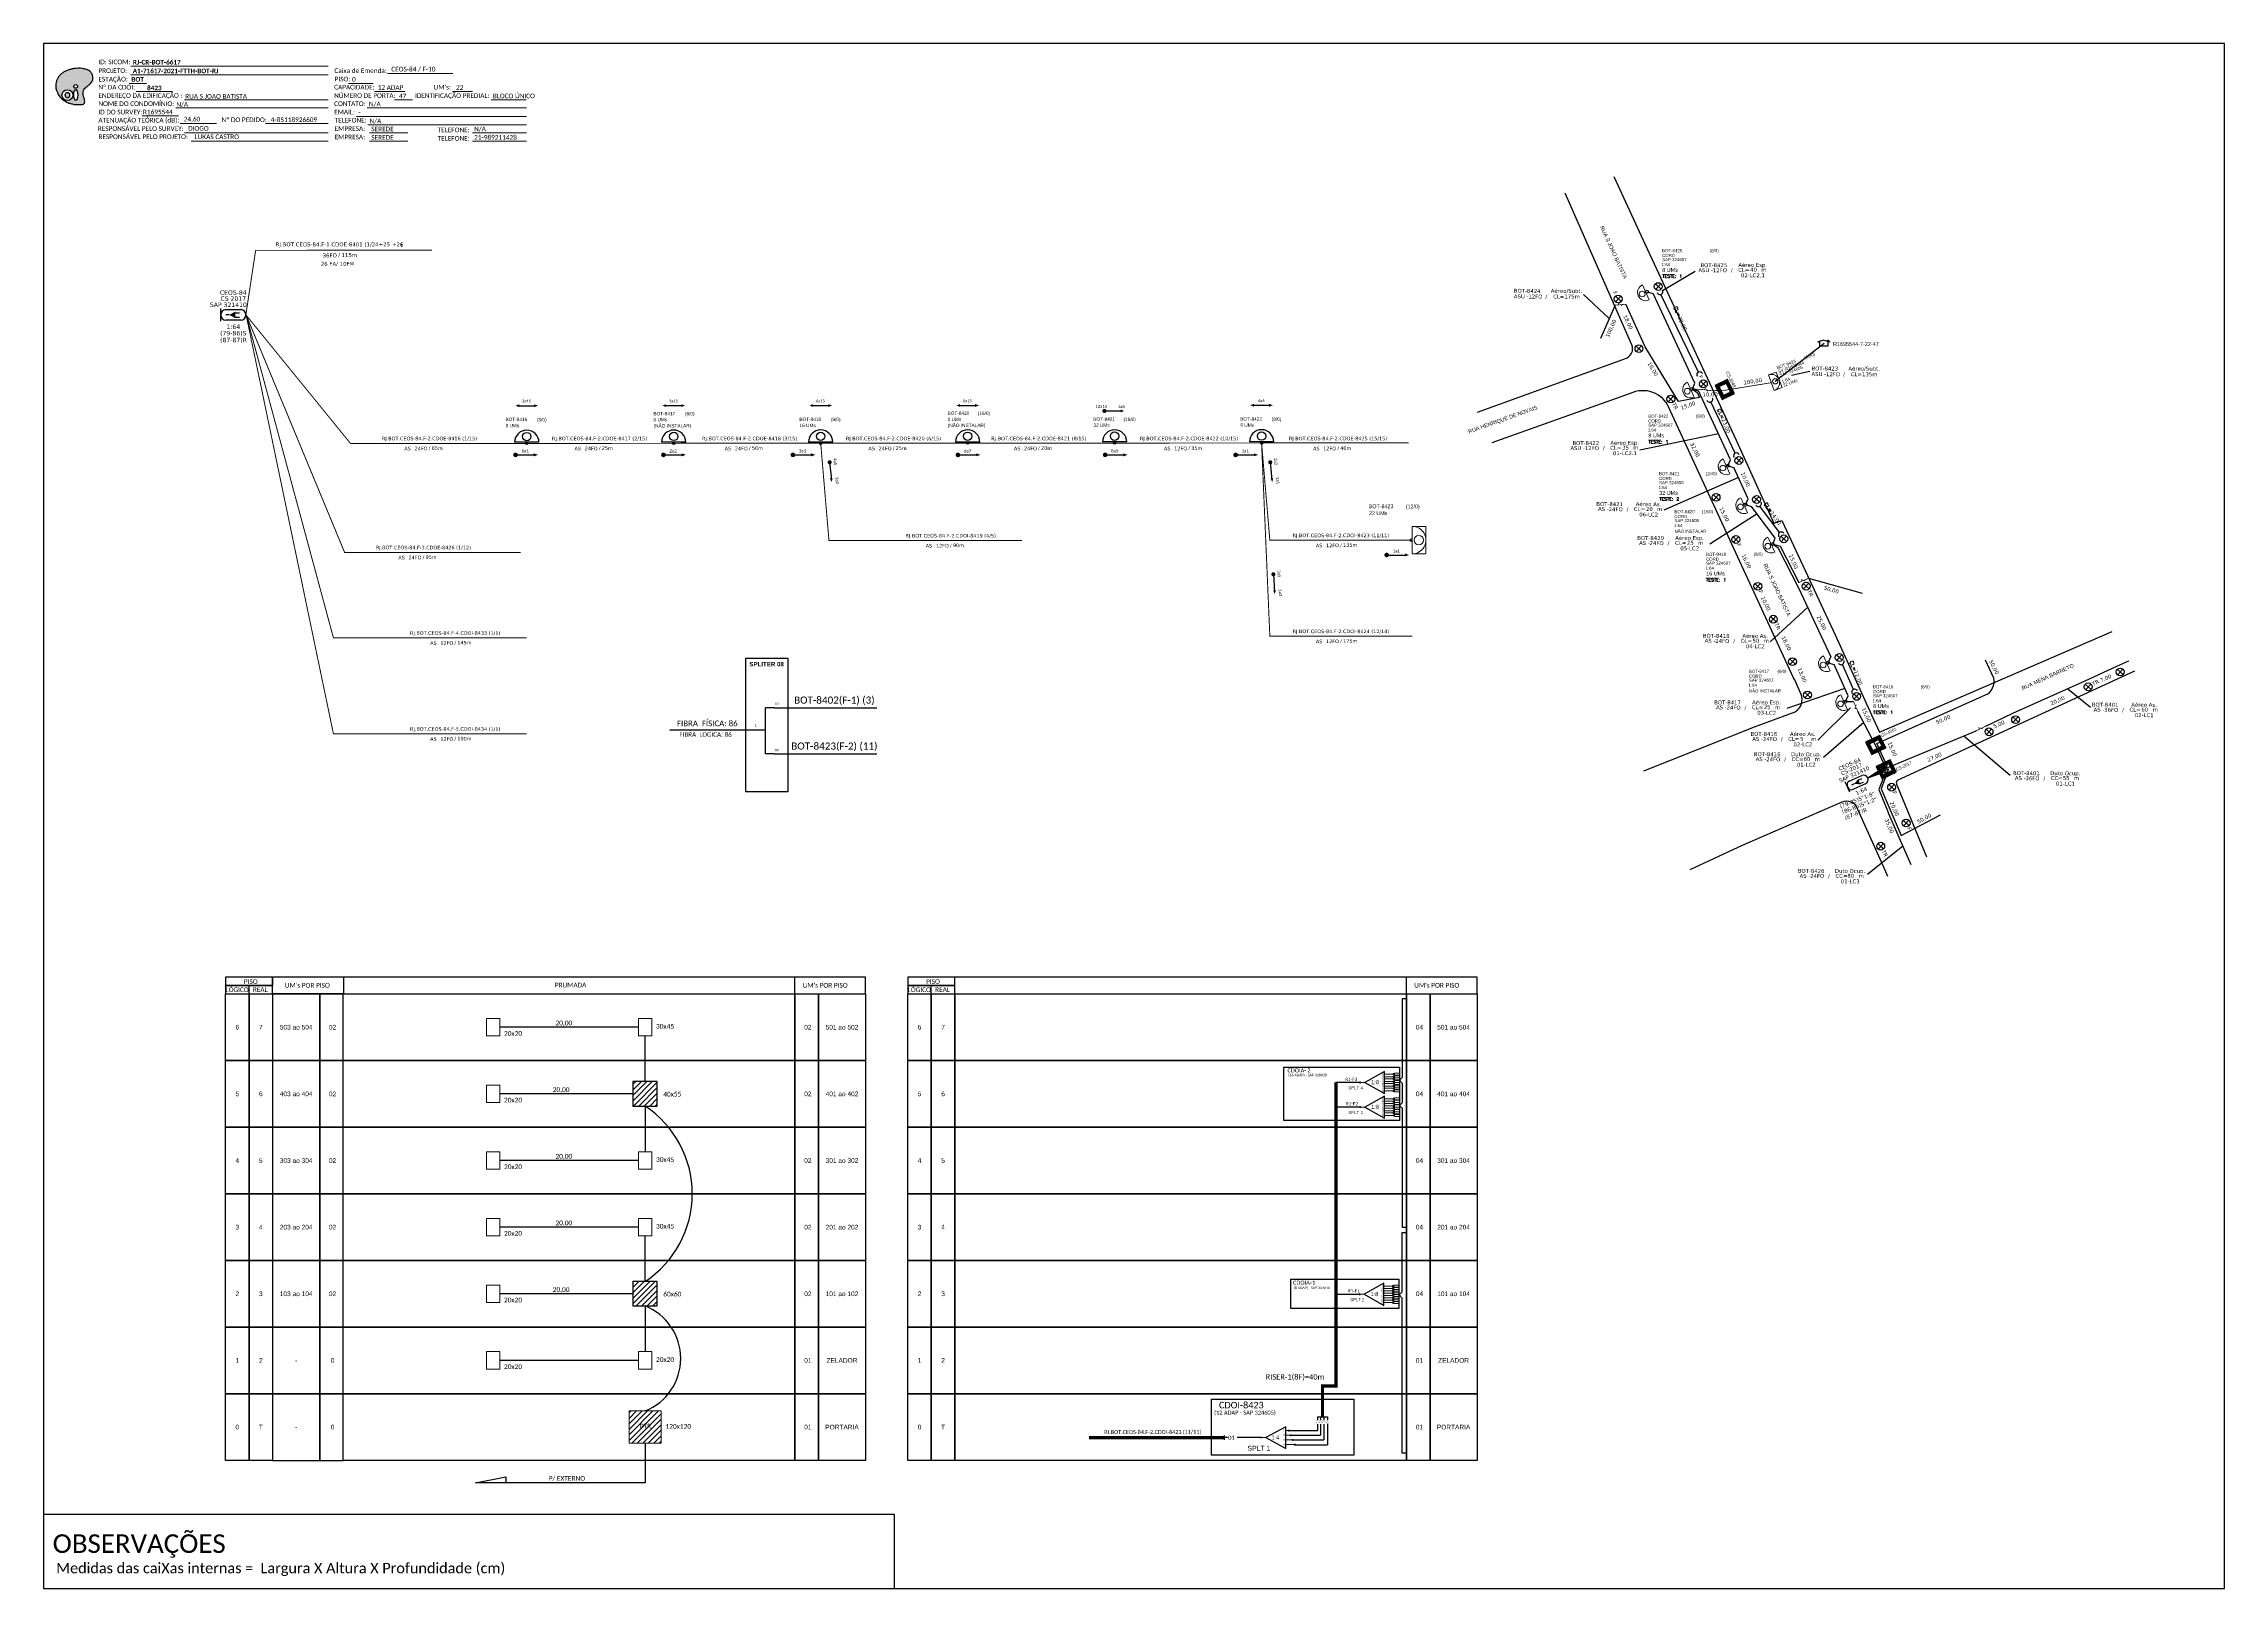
# Model space of a CAD drawing. Extents: x -89 to 749, y 705 to 1299.
import ezdxf
from ezdxf.enums import TextEntityAlignment as Align

# ---------------------------------------------------------------- set-up
doc = ezdxf.new("R2010")
doc.units = 0
for name, color, linetype in [('10.1-Caixas Subterrâneas', 5, 'Continuous'), ('10.4-Postes', 1, 'Continuous'), ('20.4-CEOS', 1, 'Continuous'), ('CAP a instalar', 1, 'Continuous'), ('label_cabos', 7, 'Continuous'), ('Legenda', 1, 'Continuous'), ('medidas', 3, 'Continuous'), ('QUADRA', 7, 'Continuous'), ('SETA', 7, 'Continuous'), ('Subida Lateral', 5, 'Continuous'), ('surveys', 7, 'Continuous'), ('surveys legendas', 7, 'Continuous'), ('UNIFILAR', 7, 'Continuous')]:
    doc.layers.add(name, color=color, linetype=linetype)
for name, color, linetype, lineweight in [("20.0-LEGENDA DOS CDO'S", 1, 'Continuous', 0), ('20.1-CDO_INTERIOR', 1, 'Continuous', 0), ('20.2-CDO_POSTE', 1, 'Continuous', 5), ('20.6-CORDOALHA_SUPORTE', 7, 'Continuous', 25), ('40.1-ETIQUETAS', 1, 'Continuous', 20), ('CORDOALHA_SUPORTE', 7, 'Continuous', 25), ('Segmento Logradouro Texto', 7, 'Continuous', 0)]:
    doc.layers.add(name, color=color, linetype=linetype, lineweight=lineweight)
doc.layers.add('DROP DE CLIENTE', color=140, linetype='Continuous', plot=False)
doc.layers.add('EXTRA', color=50, linetype='Continuous', plot=False)
doc.styles.add('ARIAL', font='arial.ttf')
doc.styles.add('DIGICADE', font='arial.ttf')
doc.styles.add('ROMANS', font='romans')
doc.styles.add('siredit', font='verdana.ttf')
doc.styles.get("Standard").update_dxf_attribs({"font": 'arial.ttf'})
doc.styles.add('WMF-Calibri0', font='calibri.ttf')
doc.styles.add('WMF-Calibri1', font='calibrib.ttf')
doc.linetypes.add('FENCELINE1', pattern='A,0.25,-0.1,[133,ltypeshp.shx,S=0.1,R=0,X=-0.1,Y=0],-0.1,1', length=1.45)
doc.linetypes.add('RESERVA', pattern='A,0.5,-0.15,["RESERVA",Standard,S=0.18,R=0,X=0,Y=-0.1],-1.3', length=1.95)
doc.dimstyles.new('CC', dxfattribs={"dimtxt": 1, "dimasz": 2, "dimexe": 0.18, "dimexo": 0.0625, "dimgap": 0.09, "dimtad": 0, "dimdec": 0, "dimrnd": 1, "dimzin": 0, "dimdsep": 46, "dimtxsty": 'siredit', "dimblk": 'NONE', "dimcen": 0, "dimse1": 1, "dimse2": 1, "dimsd1": 1, "dimsd2": 1, "dimclrt": 7, "dimadec": 0, "dimazin": 0, "dimtfac": 1, "dimtdec": 0, "dimtofl": 0, "dimtmove": 0, "dimatfit": 3, "dimfxl": 0, "dimtolj": 1, "dimtzin": 0, "dimarcsym": 0})
pattern_1 = [(45, (-967.9587, 147.7174), (-1.054204, 1.054204), [])]

# ---------------------------------------------------------------- blocks, each defined once
blk = doc.blocks.new('OI')
h = blk.add_hatch(color=40)
edge = h.paths.add_edge_path()
edge.add_spline(control_points=[(4.35, -0.67), (3.92, -0.99), (3.26, -1.5), (2.81, -2.59), (2.9, -3.5), (3.06, -4.27), (3.31, -4.85), (3.37, -5.39), (3.4, -5.88), (3.2, -6.4), (2.54, -6.61), (1.65, -6.63), (0.55, -6.67), (-0.56, -6.42), (-1.61, -6.14), (-2.77, -5.61), (-3.92, -4.77), (-4.89, -3.7), (-5.34, -2.65), (-5.6, -1.94), (-5.85, -0.96), (-5.71, 0.47), (-5.1, 2.02), (-4.14, 3.02), (-3.3, 3.61), (-2.37, 4.16), (-1.36, 4.44), (-0.56, 4.7), (0.79, 4.85), (2.24, 4.97), (3.79, 4.57), (4.67, 4.21), (5.44, 3.65), (5.76, 2.99), (6.03, 2.21), (6.01, 1.46), (5.72, 0.64), (5.31, 0.08), (4.88, -0.38), (4.51, -0.55), (4.35, -0.67)], knot_values=[0, 0, 0, 0, 1.60434, 2.417191, 3.427595, 4.282808, 4.776746, 5.304182, 5.888771, 6.258406, 6.858137, 7.79129, 8.986195, 10.124242, 11.187857, 12.242908, 13.953784, 15.414161, 16.515391, 17.349188, 17.675853, 19.552021, 21.515531, 22.568638, 23.63245, 24.621084, 25.782718, 26.745347, 27.142653, 29.870543, 31.004649, 31.921532, 32.709589, 33.801391, 34.042471, 35.192333, 35.971461, 36.628871, 37.254359, 37.836911, 37.836911, 37.836911, 37.836911], degree=3, periodic=0)
h.paths.add_polyline_path([(1.13, -0.87, -1), (-0.04, -0.87, -1)], flags=16)
edge = h.paths.add_edge_path(flags=16)
edge.add_ellipse((0.56, -3.59), major_axis=(-0.02, 1.71), ratio=0.361305, start_angle=0, end_angle=360)
h.paths.add_polyline_path([(-0.36, -3.62, -1), (-3.8, -3.62, -1)], flags=16)
edge = h.paths.add_edge_path(flags=0)
edge.add_ellipse((-2.08, -3.62), major_axis=(0, 0.885), ratio=0.758294, start_angle=0, end_angle=360)
at = {"color": 40}
for centre, radius in [((-2.08, -3.62), 1.72), ((0.54, -0.87), 0.587)]:
    blk.add_circle(centre, radius, dxfattribs=at)
blk.add_ellipse((-2.08, -3.62), major_axis=(0, 0.885), ratio=0.758294, start_param=-3.141592653589792, end_param=3.141592653589792, dxfattribs=at)
blk.add_ellipse((0.56, -3.59), major_axis=(-0.02, 1.71), ratio=0.361305, dxfattribs=at)
at = {"color": 40, "start_tangent": (-0.800898, -0.598801), "end_tangent": (-0.800898, -0.598801)}
blk.add_spline([(4.35, -0.67), (3.2, -1.78), (2.9, -2.54), (2.92, -3.55), (3.12, -4.38), (3.28, -4.85), (3.37, -5.37), (3.35, -5.95), (3.2, -6.29), (2.66, -6.55), (1.73, -6.63), (0.54, -6.62), (-0.58, -6.41), (-1.6, -6.11), (-2.56, -5.67), (-3.95, -4.67), (-4.89, -3.56), (-5.37, -2.56), (-5.64, -1.78), (-5.72, -1.46), (-5.63, 0.42), (-4.84, 2.22), (-4.13, 2.99), (-3.27, 3.62), (-2.4, 4.09), (-1.3, 4.47), (-0.37, 4.72), (0.02, 4.77), (2.75, 4.8), (3.85, 4.53), (4.69, 4.16), (5.31, 3.68), (5.85, 2.73), (5.93, 2.5), (5.94, 1.35), (5.67, 0.62), (5.29, 0.08), (4.84, -0.36), (4.35, -0.67)], degree=3, dxfattribs=at)
blk = doc.blocks.new('CARIMBO')
at = {"color": 7, "lineweight": 0}
for points in [[(134.48, -16.3), (159.61, -16.3)], [(35.15, -20.06), (41.7, -20.06)], [(35.66, -16.79), (111.64, -16.79)], [(37.81, -23.14), (51.75, -23.14)], [(119.43, -20.02), (128.92, -20.02)], [(129.48, -23.14), (141.1, -23.14)], [(159.42, -23.14), (167.09, -23.14)], [(40.13, -32.55), (54.07, -32.55)], [(52.97, -29.48), (111.64, -29.48)], [(56.38, -26.37), (111.64, -26.37)], [(122.56, -32.72), (187.83, -32.72)], [(126.6, -29.48), (187.83, -29.48)], [(137.07, -26.37), (144.01, -26.37)], [(174.24, -26.37), (187.8, -26.37)], [(54.67, -35.52), (68.61, -35.52)], [(56.38, -39.07), (111.64, -39.07)], [(126.84, -35.96), (187.83, -35.96)], [(127.45, -39.07), (142.25, -39.07)], [(167.06, -39.07), (187.83, -39.07)], [(58.87, -42.31), (111.64, -42.31)], [(127.45, -42.31), (142.25, -42.31)], [(167.06, -42.31), (187.83, -42.31)]]:
    blk.add_lwpolyline(points, dxfattribs=at)
at = {"color": 7, "xscale": 1.213923925163967, "yscale": 1.213923925163967, "zscale": 1.213923925163967, "rotation": 0.1532896023949059}
blk.add_blockref('OI', (13.86, -20.16), dxfattribs=at)
at = {"color": 7, "lineweight": 0, "style": 'WMF-Calibri0'}
for s, height, p in [('PROJETO:', 1.793, (23.26, -16.04)), ('Caixa de Emenda:', 1.7927, (114.02, -16.04)), ('ESTAÇÃO:', 1.793, (23.26, -19.32)), ('ENDEREÇO DA EDIFICAÇÃO :', 1.7927, (23.26, -25.63)), ('Nº DA CDOI:', 1.7927, (23.26, -22.39)), ('CAPACIDADE:', 1.7927, (113.91, -22.39)), ('NÚMERO DE PORTA:', 1.7927, (113.91, -25.63)), ('PISO:', 1.793, (114.09, -19.28)), ('IDENTIFICAÇÃO PREDIAL:', 1.7927, (144.99, -25.63)), ("UM's:", 1.793, (152.15, -22.39)), ('ATENUAÇÃO TEÓRICA (dB):', 1.7927, (23.26, -35.09)), ('NOME DO CONDOMÍNIO:', 1.7927, (23.26, -28.74)), ('ID DO SURVEY:', 1.7927, (23.26, -31.97)), ('CONTATO:', 1.793, (113.91, -28.74)), ('EMAIL:', 1.793, (113.91, -31.97)), ('TELEFONE:', 1.793, (114.09, -35.09)), ('RESPONSÁVEL PELO SURVEY:', 1.7927, (23.02, -38.32)), ('RESPONSÁVEL PELO PROJETO:', 1.7927, (23.26, -41.44)), ('EMPRESA:', 1.793, (114.09, -38.32)), ('EMPRESA:', 1.793, (114.09, -41.56)), ('TELEFONE:', 1.793, (153.7, -38.83)), ('TELEFONE:', 1.793, (153.7, -42.06))]:
    blk.add_text(s, height=height, dxfattribs=at).set_placement(p)
at = {"color": 7, "lineweight": 0, "flags": 8}
for tag, p, style in [('PROJ', (36.46, -16.13), 'WMF-Calibri1'), ('CEOS-XX', (135.87, -15.46), 'WMF-Calibri0'), ('EST', (35.94, -19.41), 'WMF-Calibri1'), ('LOGRADOURO', (56.65, -25.91), 'WMF-Calibri0'), ('PISO_PTR', (120.78, -19.42), 'WMF-Calibri0'), ('CAPAC.', (130.66, -22.52), 'WMF-Calibri0'), ('N°', (138.85, -25.77), 'WMF-Calibri0'), ("UC'S", (160.78, -22.54), 'WMF-Calibri0'), ('N°PREDIO', (174.94, -25.77), 'WMF-Calibri0'), ('_ID_', (40.39, -31.94), 'WMF-Calibri0'), ('NOME_DO_COND.', (53.23, -29.02), 'WMF-Calibri0'), ('O_POTEN', (56.06, -34.68), 'WMF-Calibri0'), ('EMAIL', (123.26, -32.12), 'WMF-Calibri0'), ('NOME_DO_CONTATO', (127.3, -28.89), 'WMF-Calibri0'), ('RES_SURVEY', (57.78, -38.23), 'WMF-Calibri0'), ('RES_PROJ', (60.27, -41.47), 'WMF-Calibri0'), ('TELEFONE', (127.55, -35.36), 'WMF-Calibri0'), ('EMP_RESP_SURVEY', (128.16, -38.47), 'WMF-Calibri0'), ('EMP_RESP_PROJ', (128.16, -41.71), 'WMF-Calibri0'), ('CONT_RESP_SURVEY', (167.76, -38.47), 'WMF-Calibri0'), ('CONT_RESP_PROJ', (167.76, -41.71), 'WMF-Calibri0')]:
    blk.add_attdef(tag, p, '', height=1.79, dxfattribs=dict(at, style=style))
at = {"color": 7, "lineweight": 0, "style": 'WMF-Calibri1', "flags": 8}
blk.add_attdef("N° CDO'S", text='', height=1.79, dxfattribs=at).set_placement((44.78, -22.68), align=Align.CENTER)
blk = doc.blocks.new('CEOS_RP_CT_DRT')
at = {"layer": '20.4-CEOS', "color": 0}
for p, q in [((-4.54, 1.19), (-1.19, 1.19)), ((-1.19, -1.19), (-4.54, -1.19))]:
    blk.add_line(p, q, dxfattribs=at)
for points in [[(-5.73, -1.43), (-5.73, 1.44)], [(-3.79, 0), (-4.59, 0)], [(-2.47, 0.48), (-1.45, 0.48)], [(-2.47, -0.52), (-1.45, -0.52)]]:
    blk.add_lwpolyline(points, dxfattribs=at)
blk.add_lwpolyline([(-3.79, 0, 0, 1.47, 0), (-2.41, 0, 1.47, 1.47, 0)], format="xyseb", dxfattribs=at)
for centre, start, end in [((-4.54, 0), 90, 270), ((-1.19, 0), 270, 90)]:
    blk.add_arc(centre, 1.19, start, end, dxfattribs=at)
at = {"layer": '20.4-CEOS', "color": 7, "style": 'siredit'}
for tag, p in [('Nº_DA_CEOS', (-2.86, 5.6)), ('LOCAL', (-2.86, 4.24)), ('SAP', (-2.86, 2.78)), ('RACIO_SPLITAGEM', (-2.86, -1.88)), ('FIBRAS_SPLITTER', (-2.86, -3.58)), ('RESERVA_FINAIS', (-2.86, -6.39)), ('FIBRAS_TOP_C', (-2.86, -5.08))]:
    blk.add_attdef(tag, text='', height=1.01, dxfattribs=at).set_placement(p, align=Align.TOP_CENTER)
blk = doc.blocks.new('CDOE-TEXTO PADRÃO')
at = {"layer": "20.0-LEGENDA DOS CDO'S", "color": 0, "style": 'ARIAL'}
for tag, p in [('CDO_N', (0.49, 7.39)), ('SAP', (0.51, 1.67)), ('CORDOALHA', (0.5, 4.33)), ('SPLITER_1', (0.59, -0.91)), ('(XX-XX_F)S', (0.54, -8.29)), ('(XX-XX_L)S', (0.55, -10.83)), ('SPLITER_2', (0.6, -3.55)), ('UMS', (0.55, -13.15))]:
    blk.add_attdef(tag, p, '', height=1.7, rotation=0.11799, dxfattribs=at)
blk.add_attdef('FIBRAS_UTILIZADAS', text='', height=1.7, rotation=0.11799, dxfattribs=at).set_placement((19.77, 7.43), align=Align.CENTER)
blk = doc.blocks.new('ETIQUETA_RS5F')
at = {"layer": '40.1-ETIQUETAS', "color": 0, "style": 'siredit'}
blk.add_text('/', height=1.5, dxfattribs=at).set_placement((1.58, -1.95), align=Align.MIDDLE_RIGHT)
for tag, p in [('ETIQUETA_R_SECUNDARIA', (1.21, 2.1)), ('ETIQUETA_R_PRIMARIA', (1.21, 4.1)), ('F_ATIVAS/F_MORTAS', (1.14, -4.24))]:
    blk.add_attdef(tag, text='', height=1.5, dxfattribs=at).set_placement(p, align=Align.MIDDLE_CENTER)
for tag, p in [('TIPO_CABO', (-6.58, -2.12)), ('CAP_CABO', (0.4, -2.09))]:
    blk.add_attdef(tag, text='', height=1.5, dxfattribs=at).set_placement(p, align=Align.MIDDLE_RIGHT)
for tag, p in [('FUSÃO_1', (0.85, -8.39)), ('FUSÃO_2', (0.85, -10.6)), ('FUSÃO_3', (0.85, -12.93)), ('FUSÃO_4', (0.85, -15.14)), ('FUSÃO_5', (0.85, -17.16))]:
    blk.add_attdef(tag, text='', height=1.5, dxfattribs=at).set_placement(p, align=Align.CENTER)
blk.add_attdef('METROS', text='', height=1.5, dxfattribs=at).set_placement((2.14, -1.95), align=Align.MIDDLE_LEFT)
blk = doc.blocks.new('SAN')
at = {"layer": 'SETA'}
blk.add_lwpolyline([(-2.6, 0), (6, 0)], dxfattribs=at)
for points in [[(-2.1, -0.7), (-3.9, 0), (-2.1, 0.7)], [(5.3, 0.7), (7.2, 0), (5.3, -0.7)]]:
    blk.add_solid(points, dxfattribs=at)
blk = doc.blocks.new('SURVEY_SURVEY')
for p, q in [((0, 0.0000152), (-0.0000151, 0.0000108)), ((-0.0000151, 0.0000108), (-0.0000104, 0.0000108)), ((-0.0000103, 0), (-0.0000103, 0.0000108)), ((0.0000103, 0), (-0.0000103, 0)), ((0, 0.0000152), (0.0000151, 0.0000108)), ((0.0000101, 0.0000159), (0.0000117, 0.0000159)), ((0.0000101, 0.0000123), (0.0000101, 0.0000159)), ((0.0000151, 0.0000108), (0.0000103, 0.0000108)), ((0.0000103, 0.0000108), (0.0000103, 0)), ((0.0000117, 0.0000159), (0.0000117, 0.0000119))]:
    blk.add_line(p, q)
blk = doc.blocks.new('*U94')
at = {"color": 0}
blk.add_line((2.14, -0.58), (-2.1, -0.68), dxfattribs=at)
for centre, radius in [((0, 0.38), 0.733), ((0.03, -1.03), 0.393)]:
    blk.add_circle(centre, radius, dxfattribs=at)
blk.add_arc((0.02, -0.63), 2.12, 1.3782, 181.3782, dxfattribs=at)
blk = doc.blocks.new('*U95')
at = {"layer": '20.4-CEOS', "color": 7, "style": 'siredit'}
for tag, p in [('FIBRAS_SPLITTER', (0, 0)), ('FIBRAS_TOP_C', (0, -4.13)), ('RESERVA_FINAIS', (0, -5.46))]:
    blk.add_attdef(tag, p, '', height=1.01, dxfattribs=at)
for tag, p, flags in [('QTDE', (0, -9.4), 1), ('ID_ATIVIDADE', (0, -6.77), 3), ('FATOR', (0, -8.09), 1), ('FID', (0, -10.71), 1)]:
    blk.add_attdef(tag, p, '', height=1.01, dxfattribs=dict(at, flags=flags))
blk = doc.blocks.new('*U97')
at = {"layer": '20.4-CEOS', "color": 7, "style": 'siredit'}
blk.add_attdef('FIBRAS_SPLITTER', (0, 0), '', height=1.01, dxfattribs=at)
for tag, p, flags in [('QTDE', (0, -4.11), 1), ('ID_ATIVIDADE', (0, -1.48), 3), ('FATOR', (0, -2.79), 1), ('FID', (0, -5.42), 1)]:
    blk.add_attdef(tag, p, '', height=1.01, dxfattribs=dict(at, flags=flags))
blk = doc.blocks.new('*X65')
at = {"color": 0, "linetype": 'Continuous'}
for p, q in [((-1.25, 0.34099), (-0.49099, 1.1)), ((-1.25, 0.517767), (-0.667767, 1.1)), ((-1.25, 0.694544), (-0.844544, 1.1)), ((-1.25, 0.87132), (-1.02132, 1.1)), ((-1.25, 1.048097), (-1.198097, 1.1)), ((-1.25, 0.164214), (-0.8035, 0.610714)), ((-1.25, -0.012563), (-0.8035, 0.433937)), ((-1.25, -0.18934), (-0.8035, 0.25716)), ((-1.25, -0.366117), (-0.8035, 0.080383)), ((-0.789214, 0.625), (-0.314214, 1.1)), ((-0.612437, 0.625), (-0.137437, 1.1)), ((-0.43566, 0.625), (0.03934, 1.1)), ((-0.258883, 0.625), (0.216117, 1.1)), ((-0.082107, 0.625), (0.392893, 1.1)), ((0.09467, 0.625), (0.56967, 1.1)), ((0.271447, 0.625), (0.746447, 1.1)), ((0.448223, 0.625), (0.923223, 1.1)), ((0.625, 0.625), (1.1, 1.1)), ((0.801777, 0.625), (1.25, 1.073223)), ((0.8035, 0.449947), (1.25, 0.896447)), ((0.8035, 0.27317), (1.25, 0.71967)), ((0.8035, 0.096393), (1.25, 0.542893)), ((0.8035, -0.080383), (1.25, 0.366117)), ((0.8035, -0.25716), (1.25, 0.18934)), ((0.8035, -0.433937), (1.25, 0.012563)), ((-1.25, -0.542893), (-0.8035, -0.096393)), ((-1.25, -0.71967), (-0.8035, -0.27317)), ((-1.25, -0.896447), (-0.8035, -0.449947)), ((-1.25, -1.073223), (-0.801777, -0.625)), ((-1.1, -1.1), (-0.625, -0.625)), ((-0.923223, -1.1), (-0.448223, -0.625)), ((-0.746447, -1.1), (-0.271447, -0.625)), ((-0.56967, -1.1), (-0.09467, -0.625)), ((-0.392893, -1.1), (0.082107, -0.625)), ((-0.216117, -1.1), (0.258883, -0.625)), ((-0.03934, -1.1), (0.43566, -0.625)), ((0.137437, -1.1), (0.612437, -0.625)), ((0.314214, -1.1), (0.789214, -0.625)), ((0.49099, -1.1), (1.25, -0.34099)), ((0.667767, -1.1), (1.25, -0.517767)), ((0.8035, -0.610714), (1.25, -0.164214)), ((0.844544, -1.1), (1.25, -0.694544)), ((1.02132, -1.1), (1.25, -0.87132)), ((1.198097, -1.1), (1.25, -1.048097))]:
    blk.add_line(p, q, dxfattribs=at)
blk = doc.blocks.new('MANHOLE_MQ')
at = {"color": 0, "linetype": 'Continuous'}
for p, q in [((0.0000062, 0.0000057), (-0.0000063, 0.0000057)), ((-0.0000063, 0.0000057), (-0.0000063, -0.0000053)), ((-0.000004, 0.0000033), (0.000004, 0.0000033)), ((-0.000004, -0.0000029), (-0.000004, 0.0000033)), ((0.000004, 0.0000033), (0.000004, -0.0000029)), ((0.0000062, -0.0000053), (0.0000062, 0.0000057)), ((-0.0000063, -0.0000053), (0.0000062, -0.0000053)), ((0.000004, -0.0000029), (-0.000004, -0.0000029)), ((0.000004, -0.0000029), (0.000004, -0.0000029))]:
    blk.add_line(p, q, dxfattribs=at)
at = {"color": 0, "linetype": 'Continuous', "xscale": 5e-06, "yscale": 5e-06, "zscale": 1e-05}
blk.add_blockref('*X65', (0, 0.0000002), dxfattribs=at)
blk = doc.blocks.new('Inst CDOE-8 CAIXA DIST OPT CDOE 48F_8D C_SPL OPTAP')
at = {"layer": "20.0-LEGENDA DOS CDO'S", "color": 0, "style": 'ARIAL'}
for tag, p, height in [('FID', (0.12, 5.25), 0.8), ('1:XX', (-0.01, 1.7), 0.8), ('SAP', (0.12, 2.96), 0.8), ('CORDOALHA', (0.12, 4.02), 0.8), ('UMS', (0.14, 0.22), 1)]:
    blk.add_attdef(tag, p, '', height=height, rotation=0.118, dxfattribs=at)
at = {"layer": "20.0-LEGENDA DOS CDO'S", "color": 0}
for tag, p, style, flags in [('ID_ATIVIDADE', (0.12, 6.47), 'ARIAL', 3), ('FATOR', (7.92, 6.47), 'ARIAL', 1), ('QTDE', (0.23, -0.97), 'DIGICADE', 3)]:
    blk.add_attdef(tag, p, '', height=0.8, rotation=0.118, dxfattribs=dict(at, style=style, flags=flags))
at = {"layer": "20.0-LEGENDA DOS CDO'S", "color": 0, "style": 'ARIAL'}
blk.add_attdef('FIBRAS_UTILIZADAS', text='', height=0.8, rotation=0.118, dxfattribs=at).set_placement((13.48, 5.26), align=Align.CENTER)
blk = doc.blocks.new('Teste  FTTH')
at = {"color": 0, "lineweight": 0, "style": 'ROMANS'}
for tag, p in [('TESTE', (-2.3, -0.29)), ('QTDE', (0.21, -0.29))]:
    blk.add_attdef(tag, p, '', height=0.48, dxfattribs=at)
for tag, p, flags in [('FID', (-2.23, -1.25), 1), ('FATOR', (-2.23, -2.03), 3), ('ID_ATIVIDADE', (-2.23, -2.72), 3)]:
    blk.add_attdef(tag, p, '', height=0.48, dxfattribs=dict(at, flags=flags))
blk = doc.blocks.new('Inst CDOE-16 CAIXA DIST OPT CDOE 48F_16D C_SPL_2_1_8')
at = {"layer": "20.0-LEGENDA DOS CDO'S", "color": 0, "style": 'ARIAL'}
for tag, p, height in [('FID', (0.12, 5.25), 0.8), ('1:XX', (-0.01, 1.7), 0.8), ('SAP', (0.12, 2.96), 0.8), ('CORDOALHA', (0.12, 4.02), 0.8), ('UMS', (0.14, 0.22), 1)]:
    blk.add_attdef(tag, p, '', height=height, rotation=0.118, dxfattribs=at)
at = {"layer": "20.0-LEGENDA DOS CDO'S", "color": 0}
for tag, p, style, flags in [('ID_ATIVIDADE', (0.12, 6.47), 'ARIAL', 3), ('FATOR', (7.92, 6.47), 'ARIAL', 1), ('QTDE', (0.1, -1.17), 'DIGICADE', 3)]:
    blk.add_attdef(tag, p, '', height=0.8, rotation=0.118, dxfattribs=dict(at, style=style, flags=flags))
at = {"layer": "20.0-LEGENDA DOS CDO'S", "color": 0, "style": 'ARIAL'}
blk.add_attdef('FIBRAS_UTILIZADAS', text='', height=0.8, rotation=0.118, dxfattribs=at).set_placement((13.48, 5.26), align=Align.CENTER)
blk = doc.blocks.new('CDOE_CT_POSTE')
at = {"layer": "20.0-LEGENDA DOS CDO'S", "color": 0, "style": 'ARIAL'}
for tag, p in [('CDO_N', (0.12, 5.25)), ('CORDOALHA', (0.12, 4.02)), ('SAP', (0.12, 2.96)), ('1:XX', (0.14, 1.23)), ('UMS', (0.14, 0.22))]:
    blk.add_attdef(tag, p, '', height=0.68, rotation=0.118, dxfattribs=at)
blk.add_attdef('FIBRAS_UTILIZADAS', text='', height=0.68, rotation=0.118, dxfattribs=at).set_placement((7.83, 5.26), align=Align.CENTER)
blk = doc.blocks.new('Inst CORD ALUMINIO 4.8 MM 3F(sem recursos)')
at = {"layer": '20.6-CORDOALHA_SUPORTE', "color": 0, "lineweight": 0, "style": 'ROMANS'}
for tag, p, flags in [('FATOR', (-5.2, -4.44), 3), ('ID_ATIVIDADE', (-5.2, -6.67), 3), ('FID', (-5.2, -8.9), 1)]:
    blk.add_attdef(tag, p, '', height=1, dxfattribs=dict(at, flags=flags))
blk.add_attdef('LANCE', text='', height=1, dxfattribs=at).set_placement((-0.54, -2.21), align=Align.RIGHT)
at = {"layer": '20.6-CORDOALHA_SUPORTE', "color": 0, "style": 'siredit'}
blk.add_attdef('QTDE', (-0.54, -2.21), '', height=1, rotation=359.69, dxfattribs=at)
blk = doc.blocks.new('Inst CB AS CFOA-SM-AS-80-TS-36')
at = {"layer": 'label_cabos', "color": 0, "style": 'siredit'}
for tag, flags, p in [('ID_ATIVIDADE', 3, (1.31, 2.67)), ('FATOR', 1, (11.56, 2.55))]:
    blk.add_attdef(tag, text='', height=1, rotation=359.69, dxfattribs=dict(at, flags=flags)).set_placement(p, align=Align.MIDDLE_CENTER)
for tag, p in [('TIPO_CABO', (1.76, 0)), ('DESTINO_CABO', (3.13, 1.26)), ('CABO', (4.69, -0.05)), ('/', (7.71, -0.05)), ('LANCE', (10.81, 0)), ('TIPO_CABO', (13.11, 1.24)), ('UND', (15.96, 0)), ('FID', (13.15, -1.41))]:
    blk.add_attdef(tag, text='', height=1, rotation=359.69, dxfattribs=at).set_placement(p, align=Align.MIDDLE_CENTER)
blk.add_attdef('QTDE', (12.43, -0.47), '', height=1, rotation=359.69, dxfattribs=at)
blk = doc.blocks.new('Inst CB DT OCUP CFOA-SM-AS-80-TS-36')
at = {"layer": 'label_cabos', "color": 0, "style": 'siredit'}
for tag, flags, p in [('ID_ATIVIDADE', 3, (1.31, 2.67)), ('FATOR', 1, (11.56, 2.55))]:
    blk.add_attdef(tag, text='', height=1, rotation=359.69, dxfattribs=dict(at, flags=flags)).set_placement(p, align=Align.MIDDLE_CENTER)
for tag, p in [('TIPO_CABO', (1.76, 0)), ('DESTINO_CABO', (3.13, 1.26)), ('CABO', (4.69, -0.05)), ('/', (7.71, -0.05)), ('LANCE', (10.91, 0)), ('TIPO_CABO', (13.11, 1.24)), ('UND', (15.96, 0)), ('FID', (13.15, -1.41))]:
    blk.add_attdef(tag, text='', height=1, rotation=359.69, dxfattribs=at).set_placement(p, align=Align.MIDDLE_CENTER)
blk.add_attdef('QTDE', (12.43, -0.47), '', height=1, rotation=359.69, dxfattribs=at)
blk = doc.blocks.new('_None')
blk = doc.blocks.new('Inst CB DT OCUP CFOA-SM-AS-80-TS-24')
at = {"layer": 'label_cabos', "color": 0, "style": 'siredit'}
for tag, flags, p in [('ID_ATIVIDADE', 3, (1.31, 2.67)), ('FATOR', 1, (11.56, 2.55))]:
    blk.add_attdef(tag, text='', height=1, rotation=359.69, dxfattribs=dict(at, flags=flags)).set_placement(p, align=Align.MIDDLE_CENTER)
for tag, p in [('TIPO_CABO', (1.76, 0)), ('DESTINO_CABO', (3.13, 1.26)), ('CABO', (4.69, -0.05)), ('/', (7.71, -0.05)), ('LANCE', (10.91, 0)), ('TIPO_CABO', (13.11, 1.24)), ('UND', (15.96, 0)), ('FID', (13.15, -1.41))]:
    blk.add_attdef(tag, text='', height=1, rotation=359.69, dxfattribs=at).set_placement(p, align=Align.MIDDLE_CENTER)
blk.add_attdef('QTDE', (12.43, -0.47), '', height=1, rotation=359.69, dxfattribs=at)
blk = doc.blocks.new('Inst CB AS CFOA-SM-AS-80-TS-24')
at = {"layer": 'label_cabos', "color": 0, "style": 'siredit'}
for tag, flags, p in [('ID_ATIVIDADE', 3, (1.31, 2.67)), ('FATOR', 1, (11.56, 2.55))]:
    blk.add_attdef(tag, text='', height=1, rotation=359.69, dxfattribs=dict(at, flags=flags)).set_placement(p, align=Align.MIDDLE_CENTER)
for tag, p in [('TIPO_CABO', (1.76, 0)), ('DESTINO_CABO', (3.13, 1.26)), ('CABO', (4.69, -0.05)), ('/', (7.71, -0.05)), ('LANCE', (10.81, 0)), ('TIPO_CABO', (13.11, 1.24)), ('UND', (15.96, 0)), ('FID', (13.15, -1.41))]:
    blk.add_attdef(tag, text='', height=1, rotation=359.69, dxfattribs=at).set_placement(p, align=Align.MIDDLE_CENTER)
blk.add_attdef('QTDE', (12.43, -0.47), '', height=1, rotation=359.69, dxfattribs=at)
blk = doc.blocks.new('Inst CB ESP CFOA-SM-AS-80-TS-24')
at = {"layer": 'label_cabos', "color": 0, "style": 'siredit'}
for tag, flags, p in [('ID_ATIVIDADE', 3, (1.31, 2.67)), ('FATOR', 1, (11.56, 2.55))]:
    blk.add_attdef(tag, text='', height=1, rotation=359.69, dxfattribs=dict(at, flags=flags)).set_placement(p, align=Align.MIDDLE_CENTER)
for tag, p in [('TIPO_CABO', (1.76, 0)), ('DESTINO_CABO', (3.13, 1.26)), ('CABO', (4.69, -0.05)), ('/', (7.71, -0.05)), ('LANCE', (10.81, 0)), ('TIPO_CABO', (13.11, 1.24)), ('UND', (15.96, 0)), ('FID', (13.15, -1.41))]:
    blk.add_attdef(tag, text='', height=1, rotation=359.69, dxfattribs=at).set_placement(p, align=Align.MIDDLE_CENTER)
blk.add_attdef('QTDE', (12.43, -0.47), '', height=1, rotation=359.69, dxfattribs=at)
blk = doc.blocks.new('Inst CB ESP CFOA-SM-ASU-120-S-12')
at = {"layer": 'label_cabos', "color": 0, "style": 'siredit'}
for tag, flags, p in [('ID_ATIVIDADE', 3, (1.31, 2.67)), ('FATOR', 1, (11.56, 2.55))]:
    blk.add_attdef(tag, text='', height=1, rotation=359.69, dxfattribs=dict(at, flags=flags)).set_placement(p, align=Align.MIDDLE_CENTER)
for tag, p in [('TIPO_CABO', (1.26, 0)), ('DESTINO_CABO', (3.13, 1.26)), ('CABO', (4.69, -0.05)), ('/', (7.71, -0.05)), ('LANCE', (10.81, 0)), ('TIPO_CABO', (13.11, 1.24)), ('UND', (15.96, 0)), ('FID', (13.15, -1.41))]:
    blk.add_attdef(tag, text='', height=1, rotation=359.69, dxfattribs=at).set_placement(p, align=Align.MIDDLE_CENTER)
blk.add_attdef('QTDE', (12.43, -0.47), '', height=1, rotation=359.69, dxfattribs=at)
blk = doc.blocks.new('LEGENDA DOS CABOS')
at = {"layer": 'EXTRA', "color": 0, "style": 'siredit'}
for tag, p in [('ID', (4.6, 0.97)), ('XX', (9.03, 0.97))]:
    blk.add_attdef(tag, text='', height=0.48, rotation=359.69, dxfattribs=at).set_placement(p, align=Align.MIDDLE_CENTER)
at = {"layer": 'Legenda', "color": 0, "style": 'siredit'}
for tag, p in [('TIPO_CABO', (1.31, 0)), ('CABO', (4.69, -0.05)), ('/', (6.81, -0.05)), ('METROS', (10.03, -0.05))]:
    blk.add_attdef(tag, text='', height=0.8, rotation=359.69, dxfattribs=at).set_placement(p, align=Align.MIDDLE_CENTER)
blk = doc.blocks.new('SPLT_1-4_DIV_DIR')
h = blk.add_hatch(color=3)
h.dxf.hatch_style = 1
edge = h.paths.add_edge_path()
edge.add_arc((13.3, 3.5), 0.242, 0, 360)
h = blk.add_hatch(color=3)
h.dxf.hatch_style = 1
edge = h.paths.add_edge_path()
edge.add_arc((14.3, 1.2), 0.242, 0, 360)
h = blk.add_hatch(color=3)
h.dxf.hatch_style = 1
edge = h.paths.add_edge_path()
edge.add_arc((15.3, -1.1), 0.242, 0, 360)
h = blk.add_hatch(color=3)
h.dxf.hatch_style = 1
edge = h.paths.add_edge_path()
edge.add_arc((16.3, -3.4), 0.242, 0, 360)
at = {"color": 1, "lineweight": 0}
blk.add_lwpolyline([(2.2, 0), (0, 0)], dxfattribs=at)
at = {"color": 1}
blk.add_lwpolyline([(11.9, 5.4), (2.2, 0), (11.9, -5.4), (11.9, 5.4)], dxfattribs=at)
at = {"color": 7, "lineweight": 0}
for points in [[(13.3, 3.5), (11.9, 3.5)], [(11.9, 1.2), (14.3, 1.2)], [(11.9, -1.1), (15.3, -1.1)], [(11.9, -3.4), (16.3, -3.4)]]:
    blk.add_lwpolyline(points, dxfattribs=at)
at = {"color": 3}
for centre in [(13.3, 3.5), (14.3, 1.2), (15.3, -1.1), (16.3, -3.4)]:
    blk.add_circle(centre, 0.242, dxfattribs=at)
at = {"color": 1, "style": 'ARIAL'}
for s, height, p in [('1:4', 2, (4.9, -0.9)), ('S1', 0.75, (10.5, 3.1)), ('S2', 0.75, (10.5, 0.8)), ('S3', 0.75, (10.5, -1.5)), ('S4', 0.75, (10.5, -3.8))]:
    blk.add_text(s, height=height, dxfattribs=at).set_placement(p)
blk = doc.blocks.new('SPLT_1-8_SC-APC')
at = {"color": 1, "lineweight": 0}
blk.add_lwpolyline([(-17, -7.5), (-19.3, -7.5)], dxfattribs=at)
at = {"color": 1}
blk.add_lwpolyline([(-7.4, -2.1), (-17, -7.5), (-7.4, -13), (-7.4, -2.1)], dxfattribs=at)
at = {"color": 3, "lineweight": 0}
for points in [[(-3, -3.5), (-7.4, -3.5)], [(-7.4, -4.7), (-3, -4.7)], [(-7.4, -5.8), (-3, -5.8)], [(-7.4, -7), (-3, -7)], [(-7.4, -8.1), (-3, -8.1)], [(-7.4, -9.3), (-3, -9.3)], [(-7.4, -10.4), (-3, -10.4)], [(-2.4, -3), (-2.4, -4)], [(-2.4, -3), (0, -3)], [(-2.4, -4), (0, -4)], [(-2.4, -4.2), (-2.4, -5.2)], [(-2.4, -4.2), (0, -4.2)], [(-2.4, -5.2), (0, -5.2)], [(-2.4, -5.3), (-2.4, -6.3)], [(-2.4, -5.3), (0, -5.3)], [(-2.4, -6.3), (0, -6.3)], [(-2.4, -6.5), (-2.4, -7.5)], [(-2.4, -6.5), (0, -6.5)], [(-2.4, -7.5), (0, -7.5)], [(-2.4, -7.6), (-2.4, -8.6)], [(-2.4, -7.6), (0, -7.6)], [(-2.4, -8.6), (0, -8.6)], [(-2.4, -8.8), (-2.4, -9.8)], [(-2.4, -8.8), (0, -8.8)], [(-2.4, -9.8), (0, -9.8)], [(-2.4, -9.9), (-2.4, -10.9)], [(-2.4, -9.9), (0, -9.9)], [(-7.4, -11.6), (-3, -11.6)], [(-2.4, -10.9), (0, -10.9)], [(-2.4, -11.1), (-2.4, -12.1)], [(-2.4, -11.1), (0, -11.1)], [(-2.4, -12.1), (0, -12.1)]]:
    blk.add_lwpolyline(points, dxfattribs=at)
for points in [[(-3, -3.2), (-2.4, -3.2), (-2.4, -3.8), (-3, -3.8)], [(-3, -4.4), (-2.4, -4.4), (-2.4, -5), (-3, -5)], [(-3, -5.5), (-2.4, -5.5), (-2.4, -6.1), (-3, -6.1)], [(-3, -6.7), (-2.4, -6.7), (-2.4, -7.3), (-3, -7.3)], [(-3, -7.8), (-2.4, -7.8), (-2.4, -8.4), (-3, -8.4)], [(-3, -9), (-2.4, -9), (-2.4, -9.6), (-3, -9.6)], [(-3, -10.1), (-2.4, -10.1), (-2.4, -10.7), (-3, -10.7)], [(-3, -11.3), (-2.4, -11.3), (-2.4, -11.9), (-3, -11.9)]]:
    blk.add_lwpolyline(points, close=True, dxfattribs=at)
at = {"color": 1, "style": 'ARIAL'}
for s, height, p in [('1:8', 2, (-13.9, -8.4)), ('S1', 0.75, (-8.7, -3.8)), ('S2', 0.75, (-8.7, -5)), ('S3', 0.75, (-8.7, -6.2)), ('S4', 0.75, (-8.7, -7.4)), ('S5', 0.75, (-8.7, -8.6)), ('S6', 0.75, (-8.7, -9.7)), ('S7', 0.75, (-8.7, -10.8)), ('S8', 0.75, (-8.7, -11.9))]:
    blk.add_text(s, height=height, dxfattribs=at).set_placement(p)

msp = doc.modelspace()

# ---------------------------------------------------------------- hatches: boundary and pattern name
h = msp.add_hatch()
h.set_pattern_fill('ANSI31', color=1, scale=0.469565)
h.set_pattern_definition(pattern_1)
h.paths.add_polyline_path([(137.27, 890.48), (146.67, 890.48), (146.67, 899.88), (137.27, 899.88)])
h = msp.add_hatch(color=3)
h.dxf.hatch_style = 1
edge = h.paths.add_edge_path()
edge.add_arc((416.96, 899.55), 0.201, 0, 360)
h = msp.add_hatch(color=3)
h.dxf.hatch_style = 1
edge = h.paths.add_edge_path()
edge.add_arc((416.96, 890.09), 0.201, 0, 360)
h = msp.add_hatch()
h.set_pattern_fill('ANSI31', color=1, scale=0.469565)
h.set_pattern_definition(pattern_1)
h.paths.add_polyline_path([(137.27, 813.61), (146.67, 813.61), (146.67, 823), (137.27, 823)])
h = msp.add_hatch(color=3)
h.dxf.hatch_style = 1
edge = h.paths.add_edge_path()
edge.add_arc((416.69, 818.08), 0.201, 0, 360)
h = msp.add_hatch()
h.set_pattern_fill('ANSI31', color=1, scale=0.469565)
h.set_pattern_definition([(45, (-232.1813, 2833.3818), (-1.054204, 1.054204), [])])
h.paths.add_polyline_path([(148.15, 773.24), (135.79, 773.24), (135.79, 760.87), (148.15, 760.87)])
h.paths.add_polyline_path([(139.49, 766.06), (144.82, 766.06), (144.82, 768.78), (139.49, 768.78)], flags=24)
h = msp.add_hatch(color=3)
h.dxf.hatch_style = 1
edge = h.paths.add_edge_path()
edge.add_arc((378.68, 762.97), 0.321, 0, 360)

# ---------------------------------------------------------------- linework, layer by layer
at = {"color": 7}
for p, q in [((157.64, 1145.76), (148.31, 1145.76)), ((270.66, 1145.83), (261.33, 1145.83))]:
    msp.add_line(p, q, dxfattribs=at)
at = {"color": 7, "linetype": 'Continuous'}
for p, q in [((188.13, 1043.63), (188.13, 1025.96)), ((191.65, 1043.63), (188.3, 1043.63)), ((184.65, 1035.11), (188.12, 1035.11)), ((191.65, 1025.96), (188.3, 1025.96))]:
    msp.add_line(p, q, dxfattribs=at)
at = {"color": 10, "linetype": 'Continuous'}
for p, q in [((191.65, 1043.65), (231.06, 1043.63)), ((191.65, 1025.98), (231.06, 1025.96))]:
    msp.add_line(p, q, dxfattribs=at)
at = {"color": 1, "linetype": 'Continuous', "lineweight": 60}
msp.add_line((184.65, 1035.11), (151.52, 1035), dxfattribs=at)
at = {"color": 5}
for p, q in [((390.17, 763.89), (401.7, 763.89)), ((400.5, 768.2), (400.48, 765.7)), ((400.5, 771.02), (400.5, 769.88)), ((401.7, 771.02), (401.7, 769.88)), ((401.7, 768.2), (401.7, 763.89)), ((402.9, 768.2), (402.9, 762.09)), ((390.95, 762.09), (402.9, 762.09))]:
    msp.add_line(p, q, dxfattribs=at)
at = {"color": 8, "linetype": 'RESERVA', "ltscale": 4}
for p in [(404.4, 768.35), (391.73, 760.28)]:
    msp.add_line(p, (404.4, 760.28), dxfattribs=at)
for points in [[(-89.32, 705.02), (749.25, 705.02), (749.25, 1299.02), (-89.32, 1299.02), (-89.32, 705.02)], [(-1.26, 933.62), (226.74, 933.62), (226.74, 940.05), (-1.26, 940.05), (-1.26, 940.05), (-1.26, 936.84)], [(26.18, 933.62), (26.18, 940.05)], [(199.55, 933.62), (199.55, 940.05)], [(242.97, 933.62), (461.91, 933.62), (461.91, 940.05), (242.97, 940.05)], [(434.73, 933.62), (434.73, 940.05)], [(-10.32, 933.62), (-10.32, 936.84)], [(252.03, 933.62), (252.03, 936.84)]]:
    msp.add_lwpolyline(points)
at = {"color": 7, "lineweight": 0}
for points in [[(-55.82, 1290.33), (20.16, 1290.33)], [(-4.01, 1268.26), (20.14, 1268.26)]]:
    msp.add_lwpolyline(points, dxfattribs=at)
at = {"color": 7}
for points, const_width in [([(318.2, 1157.76, 1), (318.99, 1157.76, 1)], 0.784), ([(91.72, 1140.88, 1), (92.6, 1140.88, 1)], 0.885), ([(148.58, 1140.88, 1), (149.47, 1140.88, 1)], 0.885), ([(198.39, 1140.88, 1), (199.27, 1140.88, 1)], 0.885), ([(261.84, 1140.88, 1), (262.72, 1140.88, 1)], 0.885), ([(318.42, 1140.88, 1), (319.31, 1140.88, 1)], 0.885), ([(212.9, 1138.44, 1), (212.97, 1137.66, 1)], 0.784)]:
    msp.add_lwpolyline(points, format="xyb", close=True, dxfattribs=dict(at, const_width=const_width))
for points, const_width in [([(368.62, 1140.88, 1), (369.5, 1140.88, 1)], 0.885), ([(382.31, 1138.44, 1), (382.39, 1137.66, 1)], 0.784), ([(426.68, 1102.38, 1), (427.56, 1102.38, 1)], 0.885), ([(383.55, 1095.38, 1), (383.6, 1094.6, 1)], 0.784)]:
    msp.add_lwpolyline(points, format="xyb", close=True, dxfattribs=dict(const_width=const_width))
msp.add_lwpolyline([(180.54, 1011.5), (197, 1011.5), (197, 1062.61), (180.54, 1062.61)], close=True, dxfattribs=at)
for points in [[(-19.37, 936.84), (-1.26, 936.84), (-1.26, 940.05), (-19.37, 940.05)], [(242.97, 936.84), (261.09, 936.84), (261.09, 940.05), (242.97, 940.05)], [(-19.37, 933.62), (-1.26, 933.62), (-1.26, 936.84), (-19.37, 936.84)], [(-19.37, 933.62), (-10.32, 933.62), (-10.32, 907.99), (-19.37, 907.99)], [(-10.32, 933.62), (-1.26, 933.62), (-1.26, 907.99), (-10.32, 907.99)], [(-10.32, 933.62), (-1.26, 933.62), (-1.26, 907.99), (-10.32, 907.99)], [(16.85, 933.62), (-1.26, 933.62), (-1.26, 907.99), (16.85, 907.99)], [(25.91, 933.62), (16.85, 933.62), (16.85, 907.99), (25.91, 907.99)], [(25.91, 933.62), (199.57, 933.62), (199.57, 907.99), (25.91, 907.99)], [(199.57, 933.62), (208.62, 933.62), (208.62, 907.99), (199.57, 907.99)], [(208.62, 933.62), (226.74, 933.62), (226.74, 907.99), (208.62, 907.99)], [(242.97, 933.62), (261.09, 933.62), (261.09, 936.84), (242.97, 936.84)], [(242.97, 933.62), (252.03, 933.62), (252.03, 907.99), (242.97, 907.99)], [(252.03, 933.62), (261.09, 933.62), (261.09, 907.99), (252.03, 907.99)], [(252.03, 933.62), (261.09, 933.62), (261.09, 907.99), (252.03, 907.99)], [(261.09, 933.62), (434.74, 933.62), (434.74, 907.99), (261.09, 907.99)], [(434.74, 933.62), (443.8, 933.62), (443.8, 907.99), (434.74, 907.99)], [(443.8, 933.62), (461.91, 933.62), (461.91, 907.99), (443.8, 907.99)], [(-19.37, 907.99), (-10.32, 907.99), (-10.32, 882.37), (-19.37, 882.37)], [(-10.32, 907.99), (-1.26, 907.99), (-1.26, 882.37), (-10.32, 882.37)], [(-10.32, 907.99), (-1.26, 907.99), (-1.26, 882.37), (-10.32, 882.37)], [(16.85, 907.99), (-1.26, 907.99), (-1.26, 882.37), (16.85, 882.37)], [(25.91, 907.99), (16.85, 907.99), (16.85, 882.37), (25.91, 882.37)], [(25.91, 907.99), (199.57, 907.99), (199.57, 882.37), (25.91, 882.37)], [(199.57, 907.99), (208.62, 907.99), (208.62, 882.37), (199.57, 882.37)], [(208.62, 907.99), (226.74, 907.99), (226.74, 882.37), (208.62, 882.37)], [(242.97, 907.99), (252.03, 907.99), (252.03, 882.37), (242.97, 882.37)], [(252.03, 907.99), (261.09, 907.99), (261.09, 882.37), (252.03, 882.37)], [(252.03, 907.99), (261.09, 907.99), (261.09, 882.37), (252.03, 882.37)], [(261.09, 907.99), (434.74, 907.99), (434.74, 882.37), (261.09, 882.37)], [(434.74, 907.99), (443.8, 907.99), (443.8, 882.37), (434.74, 882.37)], [(443.8, 907.99), (461.91, 907.99), (461.91, 882.37), (443.8, 882.37)], [(-19.37, 882.37), (-10.32, 882.37), (-10.32, 856.74), (-19.37, 856.74)], [(-10.32, 882.37), (-1.26, 882.37), (-1.26, 856.74), (-10.32, 856.74)], [(-10.32, 882.37), (-1.26, 882.37), (-1.26, 856.74), (-10.32, 856.74)], [(16.85, 882.37), (-1.26, 882.37), (-1.26, 856.74), (16.85, 856.74)], [(25.91, 882.37), (16.85, 882.37), (16.85, 856.74), (25.91, 856.74)], [(25.91, 882.37), (199.57, 882.37), (199.57, 856.74), (25.91, 856.74)], [(199.57, 882.37), (208.62, 882.37), (208.62, 856.74), (199.57, 856.74)], [(208.62, 882.37), (226.74, 882.37), (226.74, 856.74), (208.62, 856.74)], [(242.97, 882.37), (252.03, 882.37), (252.03, 856.74), (242.97, 856.74)], [(252.03, 882.37), (261.09, 882.37), (261.09, 856.74), (252.03, 856.74)], [(252.03, 882.37), (261.09, 882.37), (261.09, 856.74), (252.03, 856.74)], [(261.09, 882.37), (434.74, 882.37), (434.74, 856.74), (261.09, 856.74)], [(434.74, 882.37), (443.8, 882.37), (443.8, 856.74), (434.74, 856.74)], [(443.8, 882.37), (461.91, 882.37), (461.91, 856.74), (443.8, 856.74)], [(-19.37, 856.74), (-10.32, 856.74), (-10.32, 831.12), (-19.37, 831.12)], [(-10.32, 856.74), (-1.26, 856.74), (-1.26, 831.12), (-10.32, 831.12)], [(-10.32, 856.74), (-1.26, 856.74), (-1.26, 831.12), (-10.32, 831.12)], [(16.85, 856.74), (-1.26, 856.74), (-1.26, 831.12), (16.85, 831.12)], [(25.91, 856.74), (16.85, 856.74), (16.85, 831.12), (25.91, 831.12)], [(25.91, 856.74), (199.57, 856.74), (199.57, 831.12), (25.91, 831.12)], [(199.57, 856.74), (208.62, 856.74), (208.62, 831.12), (199.57, 831.12)], [(208.62, 856.74), (226.74, 856.74), (226.74, 831.12), (208.62, 831.12)], [(242.97, 856.74), (252.03, 856.74), (252.03, 831.12), (242.97, 831.12)], [(252.03, 856.74), (261.09, 856.74), (261.09, 831.12), (252.03, 831.12)], [(252.03, 856.74), (261.09, 856.74), (261.09, 831.12), (252.03, 831.12)], [(261.09, 856.74), (434.74, 856.74), (434.74, 831.12), (261.09, 831.12)], [(434.74, 856.74), (443.8, 856.74), (443.8, 831.12), (434.74, 831.12)], [(443.8, 856.74), (461.91, 856.74), (461.91, 831.12), (443.8, 831.12)], [(-19.37, 831.12), (-10.32, 831.12), (-10.32, 805.49), (-19.37, 805.49)], [(-10.32, 831.12), (-1.26, 831.12), (-1.26, 805.49), (-10.32, 805.49)], [(-10.32, 831.12), (-1.26, 831.12), (-1.26, 805.49), (-10.32, 805.49)], [(16.85, 831.12), (-1.26, 831.12), (-1.26, 805.49), (16.85, 805.49)], [(25.91, 831.12), (16.85, 831.12), (16.85, 805.49), (25.91, 805.49)], [(25.91, 831.12), (199.57, 831.12), (199.57, 805.49), (25.91, 805.49)], [(199.57, 831.12), (208.62, 831.12), (208.62, 805.49), (199.57, 805.49)], [(208.62, 831.12), (226.74, 831.12), (226.74, 805.49), (208.62, 805.49)], [(242.97, 831.12), (252.03, 831.12), (252.03, 805.49), (242.97, 805.49)], [(252.03, 831.12), (261.09, 831.12), (261.09, 805.49), (252.03, 805.49)], [(252.03, 831.12), (261.09, 831.12), (261.09, 805.49), (252.03, 805.49)], [(261.09, 831.12), (434.74, 831.12), (434.74, 805.49), (261.09, 805.49)], [(434.74, 831.12), (443.8, 831.12), (443.8, 805.49), (434.74, 805.49)], [(443.8, 831.12), (461.91, 831.12), (461.91, 805.49), (443.8, 805.49)], [(-19.37, 805.49), (-10.32, 805.49), (-10.32, 779.86), (-19.37, 779.86)], [(-10.32, 805.49), (-1.26, 805.49), (-1.26, 779.86), (-10.32, 779.86)], [(16.85, 805.49), (-1.26, 805.49), (-1.26, 779.86), (16.85, 779.86)], [(25.91, 805.49), (16.85, 805.49), (16.85, 779.86), (25.91, 779.86)], [(25.91, 805.49), (199.57, 805.49), (199.57, 779.86), (25.91, 779.86)], [(199.57, 805.49), (208.62, 805.49), (208.62, 779.86), (199.57, 779.86)], [(208.62, 805.49), (226.74, 805.49), (226.74, 779.86), (208.62, 779.86)], [(242.97, 805.49), (252.03, 805.49), (252.03, 779.86), (242.97, 779.86)], [(252.03, 805.49), (261.09, 805.49), (261.09, 779.86), (252.03, 779.86)], [(261.09, 805.49), (434.74, 805.49), (434.74, 779.86), (261.09, 779.86)], [(434.74, 805.49), (443.8, 805.49), (443.8, 779.86), (434.74, 779.86)], [(443.8, 805.49), (461.91, 805.49), (461.91, 779.86), (443.8, 779.86)], [(-19.37, 779.86), (-10.32, 779.86), (-10.32, 754.24), (-19.37, 754.24)], [(-10.32, 779.86), (-1.26, 779.86), (-1.26, 754.24), (-10.32, 754.24)], [(16.85, 779.86), (-1.26, 779.86), (-1.26, 754.24), (16.85, 754.24)], [(25.91, 779.86), (16.85, 779.86), (16.85, 754.24), (25.91, 754.24)], [(25.91, 779.86), (199.57, 779.86), (199.57, 754.24), (25.91, 754.24)], [(199.57, 779.86), (208.62, 779.86), (208.62, 754.24), (199.57, 754.24)], [(208.62, 779.86), (226.74, 779.86), (226.74, 754.24), (208.62, 754.24)], [(242.97, 779.86), (252.03, 779.86), (252.03, 754.24), (242.97, 754.24)], [(252.03, 779.86), (261.09, 779.86), (261.09, 754.24), (252.03, 754.24)], [(261.09, 779.86), (434.74, 779.86), (434.74, 754.24), (261.09, 754.24)], [(434.74, 779.86), (443.8, 779.86), (443.8, 754.24), (434.74, 754.24)], [(443.8, 779.86), (461.91, 779.86), (461.91, 754.24), (443.8, 754.24)]]:
    msp.add_lwpolyline(points, close=True)
at = {"color": 3}
for points in [[(434.55, 843.85), (433.26, 843.85), (433.26, 885.07), (433.26, 885.07), (433.26, 889.5), (432.03, 890.68), (433.26, 891.86), (433.26, 894.78), (433.26, 894.78), (433.26, 899.21), (432.03, 900.39), (433.26, 901.57), (433.26, 931.89), (434.55, 931.89)], [(434.4, 756.98), (433.1, 756.98), (433.1, 816.66), (431.88, 817.84), (433.1, 819.02), (433.1, 841.89), (434.39, 841.89)], [(365.98, 762.98), (364.59, 762.98)], [(379, 762.98), (369.59, 762.98)]]:
    msp.add_lwpolyline(points, dxfattribs=at)
at = {"color": 0, "lineweight": 0}
for points in [[(80.92, 924.18), (86.1, 924.18), (86.1, 917.43), (80.92, 917.43)], [(139.38, 924.18), (144.56, 924.18), (144.56, 917.43), (139.38, 917.43)], [(80.92, 898.55), (86.1, 898.55), (86.1, 891.81), (80.92, 891.81)], [(80.92, 872.93), (86.1, 872.93), (86.1, 866.18), (80.92, 866.18)], [(139.38, 872.93), (144.56, 872.93), (144.56, 866.18), (139.38, 866.18)], [(80.92, 847.3), (86.1, 847.3), (86.1, 840.56), (80.92, 840.56)], [(139.38, 847.3), (144.56, 847.3), (144.56, 840.56), (139.38, 840.56)], [(80.92, 821.68), (86.1, 821.68), (86.1, 814.93), (80.92, 814.93)], [(80.92, 796.05), (86.1, 796.05), (86.1, 789.3), (80.92, 789.3)], [(139.38, 796.05), (144.56, 796.05), (144.56, 789.3), (139.38, 789.3)]]:
    msp.add_lwpolyline(points, close=True, dxfattribs=at)
at = {"color": 3, "ltscale": 0.5}
for points in [[(139.38, 920.81), (86.1, 920.81)], [(141.97, 899.88), (141.97, 917.43)], [(137.27, 895.18), (86.1, 895.18)], [(141.97, 890.48), (141.97, 872.93)], [(139.38, 869.55), (86.1, 869.55)], [(139.38, 843.93), (86.1, 843.93)], [(141.97, 823), (141.97, 840.56)], [(137.27, 818.3), (86.1, 818.3)], [(141.97, 813.61), (141.97, 796.05)], [(139.38, 792.68), (86.1, 792.68)], [(141.97, 760.87), (141.97, 745.63), (76.71, 745.63), (88.45, 747.98), (88.45, 745.63)]]:
    msp.add_lwpolyline(points, dxfattribs=at)
at = {"color": 1}
for points in [[(137.27, 890.48), (146.67, 890.48), (146.67, 899.88), (137.27, 899.88)], [(387.62, 905.46), (432.03, 905.46), (432.03, 884.9), (387.62, 884.9)], [(137.27, 813.61), (146.67, 813.61), (146.67, 823), (137.27, 823)], [(390.21, 823.91), (431.79, 823.91), (431.79, 812.7), (390.21, 812.7)], [(359.71, 777.81), (414.54, 777.81), (414.54, 756.29), (359.71, 756.29)]]:
    msp.add_lwpolyline(points, close=True, dxfattribs=at)
for points in [[(432.03, 886.76), (432.03, 886.76), (432.03, 884.9), (387.62, 884.9), (387.62, 905.46), (390.45, 905.46)], [(364.59, 763.8), (364.59, 762.16)]]:
    msp.add_lwpolyline(points, dxfattribs=at)
at = {"color": 5, "const_width": 1.25}
msp.add_lwpolyline([(402.45, 771.02), (402.45, 782.8), (407.6, 782.8), (407.6, 899.55)], dxfattribs=at)
at = {"color": 5}
for points in [[(416.96, 899.55), (407.6, 899.55)], [(416.96, 890.09), (407.6, 890.09)], [(416.69, 818.08), (407.6, 818.08)], [(389.38, 765.7), (400.48, 765.7)], [(402.9, 771.02), (402.9, 769.88)]]:
    msp.add_lwpolyline(points, dxfattribs=at)
at = {"color": 1, "lineweight": 0}
msp.add_lwpolyline([(135.79, 773.24), (148.15, 773.24), (148.15, 760.87), (135.79, 760.87)], close=True, dxfattribs=at)
at = {"color": 1, "const_width": 1.25}
msp.add_lwpolyline([(312.67, 762.98), (364.59, 762.98)], dxfattribs=at)
at = {"color": 5, "ltscale": 0.5}
msp.add_lwpolyline([(400.5, 771.02), (404.4, 771.02)], dxfattribs=at)
at = {"color": 8, "linetype": 'RESERVA', "ltscale": 4}
msp.add_lwpolyline([(404.4, 771.02), (404.4, 769.86)], dxfattribs=at)
at = {"color": 7}
msp.add_lwpolyline([(-89.24, 733.5), (237.71, 733.5), (237.71, 705.02)], dxfattribs=at)
for centre, radius in [((152.98, 1147.98), 1.61), ((266, 1148.04), 1.61), ((152.98, 1145.33), 0.432), ((266, 1145.39), 0.432)]:
    msp.add_circle(centre, radius, dxfattribs=at)
at = {"color": 3}
for centre in [(416.96, 899.55), (416.96, 890.09), (416.69, 818.08)]:
    msp.add_circle(centre, 0.201, dxfattribs=at)
at = {"color": 7}
for centre in [(152.98, 1145.76), (266, 1145.83)]:
    msp.add_arc(centre, 4.67, 0, 180, dxfattribs=at)
at = {"color": 3, "ltscale": 0.5}
for centre, radius, start, end in [((119.69, 856.74), 40.43, 303.43593, 56.56407), ((133.93, 793.42), 21.73, 291.72477, 68.27523)]:
    msp.add_arc(centre, radius, start, end, dxfattribs=at)
msp.add_point((418.7, 899.55))
at = {"layer": '10.4-Postes', "color": 1}
for p, q in [((515.06, 1201.87), (517.25, 1199.82)), ((517.18, 1201.94), (515.13, 1199.75)), ((530.44, 1206.62), (532.63, 1204.57)), ((532.56, 1206.69), (530.51, 1204.5)), ((523.02, 1182.72), (525.21, 1180.67)), ((525.14, 1182.79), (523.09, 1180.6)), ((547.83, 1169.21), (550.02, 1167.16)), ((549.95, 1169.28), (547.9, 1167.09)), ((535.29, 1163.38), (537.48, 1161.33)), ((537.41, 1163.45), (535.36, 1161.26)), ((561.47, 1139.72), (563.66, 1137.67)), ((563.59, 1139.79), (561.54, 1137.6)), ((552.7, 1125.6), (554.89, 1123.56)), ((554.82, 1125.68), (552.77, 1123.48)), ((568.26, 1124.78), (570.45, 1122.73)), ((570.38, 1124.85), (568.33, 1122.66)), ((560.3, 1109.34), (562.49, 1107.29)), ((562.42, 1109.41), (560.37, 1107.22)), ((578.74, 1109.63), (580.93, 1107.58)), ((580.86, 1109.7), (578.81, 1107.51)), ((568.72, 1091.39), (570.91, 1089.34)), ((570.84, 1091.46), (568.79, 1089.27)), ((587.34, 1091.43), (589.53, 1089.38)), ((589.46, 1091.5), (587.41, 1089.31)), ((574.7, 1078.73), (576.9, 1076.68)), ((576.82, 1078.8), (574.78, 1076.61)), ((582.08, 1062.42), (584.27, 1060.37)), ((584.2, 1062.49), (582.15, 1060.3)), ((600.04, 1063.98), (602.24, 1061.93)), ((602.16, 1064.05), (600.12, 1061.86)), ((708.08, 1058.44), (710.27, 1056.39)), ((710.2, 1058.51), (708.15, 1056.32)), ((587.85, 1049.58), (590.04, 1047.53)), ((589.97, 1049.65), (587.92, 1047.46)), ((606.73, 1049.03), (608.92, 1046.98)), ((608.85, 1049.1), (606.8, 1046.91)), ((695.77, 1052.71), (697.96, 1050.66)), ((697.89, 1052.78), (695.84, 1050.59)), ((667.87, 1040.12), (670.06, 1038.07)), ((669.99, 1040.19), (667.94, 1038)), ((657.67, 1035.43), (659.87, 1033.38)), ((659.79, 1035.5), (657.74, 1033.31)), ((620.18, 1014.12), (622.37, 1012.07)), ((622.3, 1014.19), (620.25, 1012)), ((625.81, 1000.34), (628, 998.29)), ((627.93, 1000.41), (625.88, 998.22)), ((616.01, 991.44), (618.2, 989.39)), ((618.13, 991.51), (616.08, 989.32))]:
    msp.add_line(p, q, dxfattribs=at)
for centre in [(516.15, 1200.84), (531.54, 1205.6), (524.12, 1181.7), (548.92, 1168.19), (536.39, 1162.36), (562.56, 1138.7), (553.79, 1124.58), (569.35, 1123.75), (561.4, 1108.32), (579.84, 1108.6), (569.82, 1090.36), (588.43, 1090.41), (575.8, 1077.7), (583.17, 1061.39), (601.14, 1062.95), (709.18, 1057.42), (588.94, 1048.56), (607.83, 1048), (696.87, 1051.69), (668.96, 1039.09), (658.77, 1034.41), (621.28, 1013.1), (626.9, 999.31), (617.11, 990.41)]:
    msp.add_circle(centre, 1.5, dxfattribs=at)
at = {"layer": '20.1-CDO_INTERIOR', "color": 1, "lineweight": 18}
msp.add_lwpolyline([(579.14, 1166.75), (576.95, 1172.74), (573.96, 1171.65), (576.15, 1165.66)], close=True, dxfattribs=at)
msp.add_circle((576.55, 1169.2), 1.02, dxfattribs=at)
msp.add_arc((575.05, 1168.65), 3.19, 290.09435, 110.09435, dxfattribs=at)
at = {"layer": '20.4-CEOS', "color": 7}
for p, q in [((605.19, 1015.55), (609.78, 1017.59)), ((611.23, 1014.33), (606.65, 1012.29))]:
    msp.add_line(p, q, dxfattribs=at)
for points in [[(605.17, 1011.22), (603.41, 1015.16)], [(608.47, 1015.83), (609.86, 1016.45)], [(609.07, 1014.47), (610.46, 1015.09)], [(606.95, 1014.38), (605.85, 1013.89)]]:
    msp.add_lwpolyline(points, dxfattribs=at)
msp.add_lwpolyline([(606.95, 1014.38, 0, 2.21, 0), (608.84, 1015.22, 2.21, 2.21, 0)], format="xyseb", dxfattribs=at)
for centre, start, end in [((605.92, 1013.92), 114.01283, 294.01283), ((610.5, 1015.96), 294.01283, 114.01283)]:
    msp.add_arc(centre, 1.79, start, end, dxfattribs=at)
at = {"layer": '40.1-ETIQUETAS', "color": 1}
msp.add_line((436.97, 1102.84), (436.97, 1113.36), dxfattribs=at)
msp.add_lwpolyline([(436.97, 1113.36), (442.24, 1113.36), (442.24, 1102.82), (436.97, 1102.82)], close=True, dxfattribs=at)
for centre, major_axis, start_param, end_param in [((436.48, 1108.1), (-0.344, 0.344), 2.356194490191767, 8.639379797371353), ((436.97, 1108.1), (-3.72, 3.72), 2.356194, 5.497787), ((439.47, 1108.1), (1.28, 1.28), 3.926991, 10.210176)]:
    msp.add_ellipse(centre, major_axis=major_axis, ratio=1, start_param=start_param, end_param=end_param, dxfattribs=at)
at = {"layer": 'CAP a instalar', "color": 7, "linetype": 'FENCELINE1', "ltscale": 7, "const_width": 0.366}
for points in [[(-11.53, 1194.9), (-7.79, 1219.53)], [(-7.79, 1219.53), (59.97, 1219.58)], [(-11.53, 1195.1), (22.11, 1070.57), (96.38, 1070.57)], [(-11.53, 1195.1), (22.11, 1033.67), (96.38, 1033.67)], [(26.45, 1103.31), (-11.53, 1194.9)], [(-11.53, 1194.71), (28.71, 1145.25)], [(28.71, 1145.25), (96.47, 1145.29)], [(96.47, 1145.29), (152.98, 1145.33)], [(152.98, 1145.33), (209.49, 1145.36)], [(209.49, 1145.36), (266, 1145.39)], [(209.49, 1145.36), (212.67, 1108), (286.94, 1108)], [(266, 1145.39), (322.51, 1145.43)], [(322.51, 1145.43), (379.02, 1145.46)], [(379.02, 1145.46), (435.53, 1145.49)], [(379.02, 1145.46), (382.2, 1071.2), (436.97, 1071.2)], [(26.38, 1103.31), (94.14, 1103.35)]]:
    msp.add_lwpolyline(points, dxfattribs=at)
at = {"layer": 'CAP a instalar', "color": 7, "linetype": 'FENCELINE1', "ltscale": 5}
for points in [[(527.29, 1203.6), (529.61, 1202.89)], [(545.66, 1168.44), (529.61, 1202.89)], [(544.67, 1166.19), (545.66, 1168.44)], [(544.67, 1166.19), (547, 1165.48)], [(559.3, 1138.95), (547, 1165.48)], [(558.31, 1136.7), (559.3, 1138.95)], [(558.31, 1136.7), (560.64, 1135.99)], [(566.09, 1124.01), (560.64, 1135.99)], [(565.11, 1121.75), (566.09, 1124.01)], [(565.11, 1121.75), (567.43, 1121.05)], [(576.57, 1108.86), (567.43, 1121.05)], [(575.59, 1106.61), (576.57, 1108.86)], [(575.59, 1106.61), (577.57, 1105.33), (585.58, 1089.44), (597.87, 1063.21), (597.87, 1063.21)], [(596.89, 1060.95), (597.87, 1063.21)], [(596.89, 1060.95), (599.22, 1060.25)], [(604.56, 1048.26), (599.22, 1060.25)], [(657.52, 1036.63), (667.96, 1041.52), (695.77, 1053.96), (707.88, 1059.58), (712.48, 1061.68)], [(603.58, 1046.01), (604.56, 1048.26)], [(603.58, 1046.01), (606.65, 1046)], [(614.92, 1029.55), (608.35, 1042.19)], [(612.14, 1016.69), (619.82, 1020.66), (653.79, 1034.77)], [(612.14, 1016.69), (618.77, 1021.12), (614.92, 1029.55)], [(612.14, 1016.69), (619.01, 1019.09), (616.31, 1012.26), (620.08, 1003.1)], [(628.77, 983.24), (620.08, 1003.1)]]:
    msp.add_lwpolyline(points, dxfattribs=at)
at = {"layer": 'CAP a instalar', "color": 8, "linetype": 'FENCELINE1', "ltscale": 5}
for points in [[(514.93, 1198.46), (509.33, 1185.58)], [(544.67, 1166.19), (546.5, 1164.9), (547.41, 1162.93), (539.34, 1161.41), (526.57, 1182.37), (519.09, 1198.82)], [(575.59, 1106.61), (578.4, 1105.83)], [(578.4, 1105.83), (585.55, 1091.75)], [(589.35, 1093.46), (609.98, 1087.65)], [(612.14, 1016.69), (620.15, 1020.14), (617.28, 1012.46), (624.95, 994.51), (640.14, 1002.47)]]:
    msp.add_lwpolyline(points, dxfattribs=at)
at = {"layer": 'CAP a instalar', "color": 1, "linetype": 'FENCELINE1', "ltscale": 5, "const_width": 0.3}
for points in [[(544.67, 1166.19), (548.02, 1166.06)], [(552.16, 1165.57), (557.31, 1165.74), (575.05, 1168.65)]]:
    msp.add_lwpolyline(points, dxfattribs=at)
at = {"layer": 'CAP a instalar', "color": 1, "linetype": 'FENCELINE1', "ltscale": 7, "const_width": 0.366}
msp.add_lwpolyline([(379.02, 1145.46), (382.2, 1108.1), (436.97, 1108.1)], dxfattribs=at)
at = {"layer": 'CAP a instalar', "color": 8, "linetype": 'FENCELINE1', "ltscale": 5}
msp.add_lwpolyline([(612.14, 1016.69), (619.53, 1021.14), (615.56, 1029.84), (657.36, 1048.57, 0.362722), (660.54, 1055.08), (657.37, 1061.97)], format="xyb", dxfattribs=at)
at = {"layer": 'CORDOALHA_SUPORTE'}
for points in [[(531.1, 1203.26, 1), (533.24, 1204.06)], [(548.55, 1172.13, 1), (546.49, 1171.13)], [(550.27, 1161.9, 1), (552.42, 1162.71)], [(562.67, 1140.97, 1), (560.61, 1139.97)], [(569.08, 1121.61, 1), (571.1, 1122.67)], [(579.79, 1110.77, 1), (577.95, 1109.41)], [(600.86, 1060.81, 1), (602.89, 1061.87)], [(608.16, 1050.14, 1), (606.11, 1049.12)]]:
    msp.add_lwpolyline(points, format="xyb", dxfattribs=at)
for points in [[(547.02, 1172.65), (532.61, 1202.61)], [(561.14, 1141.5), (551.78, 1161.25)], [(578.19, 1111), (570.62, 1121.13)], [(606.67, 1050.68), (602.41, 1060.33)]]:
    msp.add_lwpolyline(points, dxfattribs=at)
at = {"layer": 'DROP DE CLIENTE'}
msp.add_lwpolyline([(576.55, 1169.2), (595.31, 1183.86)], dxfattribs=at)
at = {"layer": 'label_cabos', "color": 7}
for p, q in [((101.13, 1145.73), (91.8, 1145.73)), ((214.15, 1145.79), (204.82, 1145.79)), ((327.17, 1145.86), (317.84, 1145.86))]:
    msp.add_line(p, q, dxfattribs=at)
at = {"layer": 'label_cabos', "color": 5}
msp.add_line((383.68, 1145.89), (374.35, 1145.89), dxfattribs=at)
at = {"layer": 'label_cabos', "color": 7}
for centre, radius in [((96.47, 1147.94), 1.61), ((209.49, 1148.01), 1.61), ((322.51, 1148.08), 1.61), ((96.47, 1145.29), 0.432), ((209.49, 1145.36), 0.432), ((322.51, 1145.43), 0.432)]:
    msp.add_circle(centre, radius, dxfattribs=at)
at = {"layer": 'label_cabos', "color": 5}
for centre, radius in [((379.02, 1148.11), 1.61), ((379.02, 1145.46), 0.432)]:
    msp.add_circle(centre, radius, dxfattribs=at)
at = {"layer": 'label_cabos', "color": 7}
for centre in [(96.47, 1145.73), (209.49, 1145.79), (322.51, 1145.86)]:
    msp.add_arc(centre, 4.67, 0, 180, dxfattribs=at)
at = {"layer": 'label_cabos', "color": 5}
msp.add_arc((379.02, 1145.89), 4.67, 0, 180, dxfattribs=at)
at = {"layer": 'QUADRA'}
for points in [[(462.04, 1157.37), (519.4, 1178.1), (520.15, 1178.59), (520.79, 1179.2), (521.28, 1179.93), (521.59, 1180.72), (521.71, 1181.56), (521.64, 1182.41), (521.39, 1183.22), (495.72, 1241.56)], [(462.04, 1157.37), (519.4, 1178.1), (520.15, 1178.59), (520.79, 1179.2), (521.28, 1179.93), (521.59, 1180.72), (521.71, 1181.56), (521.64, 1182.41), (521.39, 1183.22), (495.72, 1241.56)], [(514.49, 1247.88), (526.48, 1221.79), (561.49, 1146.49), (561.49, 1146.49), (571.4, 1124.69), (576.02, 1114.64), (579.05, 1115.62), (599.54, 1071.66), (614.18, 1039.48), (616.69, 1034.24), (706.12, 1072.91)], [(526.01, 1019.42), (568.58, 1036.29), (584.16, 1042.1), (585.13, 1042.8), (585.91, 1043.67), (586.48, 1044.66), (586.82, 1045.75), (586.91, 1046.89), (586.75, 1048.01), (586.47, 1048.77), (584.12, 1054.4), (583.6, 1055.1), (535.51, 1159.35), (535.11, 1160.17), (534.55, 1161.06), (533.89, 1161.91), (533.15, 1162.67), (532.32, 1163.37), (531.42, 1163.98), (530.45, 1164.5), (529.43, 1164.92), (528.38, 1165.23), (527.28, 1165.45), (526.16, 1165.56), (525.05, 1165.56), (523.94, 1165.45), (522.85, 1165.25), (521.78, 1164.92), (520.77, 1164.51), (467.52, 1145.54)], [(526.01, 1019.42), (568.58, 1036.29), (584.16, 1042.1), (585.13, 1042.8), (585.91, 1043.67), (586.48, 1044.66), (586.82, 1045.75), (586.91, 1046.89), (586.75, 1048.01), (586.47, 1048.77), (584.12, 1054.4), (583.6, 1055.1), (535.51, 1159.35), (535.11, 1160.17), (534.55, 1161.06), (533.89, 1161.91), (533.15, 1162.67), (532.32, 1163.37), (531.42, 1163.98), (530.45, 1164.5), (529.43, 1164.92), (528.38, 1165.23), (527.28, 1165.45), (526.16, 1165.56), (525.05, 1165.56), (523.94, 1165.45), (522.85, 1165.25), (521.78, 1164.92), (520.77, 1164.51), (467.52, 1145.54)], [(714.74, 1057.68), (623.38, 1015.66), (623.07, 1015.02), (623.13, 1014.32), (623.13, 1014.32), (634.73, 986.28)], [(714.74, 1057.68), (623.38, 1015.66), (623.07, 1015.02), (623.13, 1014.32), (623.13, 1014.32), (634.73, 986.28)], [(619.88, 978.7), (618.63, 981.51), (607.79, 1005.73), (607.24, 1006.4), (606.54, 1006.96), (605.75, 1007.37), (604.87, 1007.62), (603.96, 1007.69), (603.04, 1007.59), (602.18, 1007.31), (563.77, 990.65), (543.66, 981.37)], [(619.88, 978.7), (618.63, 981.51), (607.79, 1005.73), (607.24, 1006.4), (606.54, 1006.96), (605.75, 1007.37), (604.87, 1007.62), (603.96, 1007.69), (603.04, 1007.59), (602.18, 1007.31), (563.77, 990.65), (543.66, 981.37)]]:
    msp.add_lwpolyline(points, dxfattribs=at)
at = {"layer": 'SETA', "color": 7}
for points in [[(318.6, 1157.76), (325.34, 1157.76)], [(92.16, 1140.88), (99.77, 1140.88)], [(149.02, 1140.88), (156.63, 1140.88)], [(198.83, 1140.88), (206.43, 1140.88)], [(262.28, 1140.88), (269.89, 1140.88)], [(318.86, 1140.88), (326.47, 1140.88)], [(212.94, 1138.05), (213.61, 1131.34)]]:
    msp.add_lwpolyline(points, dxfattribs=at)
at = {"layer": 'SETA'}
for points in [[(369.06, 1140.88), (376.67, 1140.88)], [(382.35, 1138.05), (383.02, 1131.34)], [(427.12, 1102.38), (434.73, 1102.38)], [(383.58, 1094.99), (384.02, 1088.26)]]:
    msp.add_lwpolyline(points, dxfattribs=at)
at = {"layer": 'SETA', "color": 7}
for points in [[(324.8, 1158.29), (326.23, 1157.77), (324.8, 1157.25)], [(99.16, 1141.48), (100.78, 1140.89), (99.16, 1140.3)], [(156.02, 1141.48), (157.64, 1140.89), (156.02, 1140.3)], [(205.82, 1141.48), (207.44, 1140.89), (205.82, 1140.3)], [(269.28, 1141.48), (270.9, 1140.89), (269.28, 1140.3)], [(325.86, 1141.48), (327.48, 1140.89), (325.86, 1140.3)], [(214.09, 1131.93), (213.71, 1130.45), (213.05, 1131.83)]]:
    msp.add_solid(points, dxfattribs=at)
at = {"layer": 'SETA'}
for points in [[(376.05, 1141.48), (377.68, 1140.89), (376.05, 1140.3)], [(383.5, 1131.93), (383.12, 1130.45), (382.46, 1131.83)], [(434.12, 1102.98), (435.74, 1102.39), (434.12, 1101.8)], [(384.52, 1088.84), (384.09, 1087.37), (383.47, 1088.77)]]:
    msp.add_solid(points, dxfattribs=at)
at = {"layer": 'Subida Lateral', "color": 5, "const_width": 0.3}
for points in [[(514.93, 1198.46), (516.36, 1198.59), (516.35, 1199.13), (517.46, 1198.35), (517.51, 1198.67), (519.09, 1198.82)], [(548.02, 1166.06), (549.44, 1165.9), (549.55, 1166.44), (550.48, 1165.45), (550.59, 1165.75), (552.16, 1165.57)], [(585.55, 1091.75), (586.85, 1092.34), (586.66, 1092.85), (587.97, 1092.48), (587.91, 1092.8), (589.35, 1093.46)], [(608.35, 1042.19), (607.76, 1043.5), (607.25, 1043.31), (607.62, 1044.62), (607.3, 1044.55), (606.65, 1046)], [(653.79, 1034.77), (655.07, 1035.41), (654.86, 1035.92), (656.18, 1035.6), (656.11, 1035.91), (657.52, 1036.63)]]:
    msp.add_lwpolyline(points, dxfattribs=at)

# ---------------------------------------------------------------- block references
ref = msp.add_blockref('CARIMBO', (-91.51, 1303.77))
ref.add_attrib('PROJ', 'A1-71617-2021-FTTH-BOT-RJ', (-55.05, 1287.63), dxfattribs={"color": 7, "lineweight": 0, "height": 1.7927, "style": 'WMF-Calibri1'})
ref.add_attrib('EST', 'BOT', (-55.57, 1284.35), dxfattribs={"color": 7, "lineweight": 0, "height": 1.793, "style": 'WMF-Calibri1'})
ref.add_attrib("N° CDO'S", '8423', dxfattribs={"color": 7, "lineweight": 0, "height": 1.793, "style": 'WMF-Calibri1'}).set_placement((-46.73, 1281.09), align=Align.CENTER)
ref.add_attrib('LOGRADOURO', 'RUA S JOAO BATISTA', (-34.86, 1277.86), dxfattribs={"color": 7, "lineweight": 0, "height": 1.7927, "style": 'WMF-Calibri0'})
ref.add_attrib('NOME_DO_COND.', 'N/A', (-38.28, 1274.74), dxfattribs={"color": 7, "lineweight": 0, "height": 1.793, "style": 'WMF-Calibri0'})
ref.add_attrib('_ID_', 'R1695544', (-51.11, 1271.83), dxfattribs={"color": 7, "lineweight": 0, "height": 1.793, "style": 'WMF-Calibri0'})
ref.add_attrib('O_POTEN', '24,60', (-35.45, 1269.09), dxfattribs={"color": 7, "lineweight": 0, "height": 1.793, "style": 'WMF-Calibri0'})
ref.add_attrib('RES_SURVEY', 'DIOGO', (-33.73, 1265.54), dxfattribs={"color": 7, "lineweight": 0, "height": 1.793, "style": 'WMF-Calibri0'})
ref.add_attrib('RES_PROJ', 'LUKAS CASTRO', (-31.24, 1262.3), dxfattribs={"color": 7, "lineweight": 0, "height": 1.7927, "style": 'WMF-Calibri0'})
ref.add_attrib('CEOS-XX', 'CEOS-84 / F-10', (44.36, 1288.31), dxfattribs={"color": 7, "lineweight": 0, "height": 1.7927, "style": 'WMF-Calibri0'})
ref.add_attrib('CAPAC.', '12 ADAP', (39.15, 1281.25), dxfattribs={"color": 7, "lineweight": 0, "height": 1.793, "style": 'WMF-Calibri0'})
ref.add_attrib("UC'S", '22', (69.27, 1281.23), dxfattribs={"color": 7, "lineweight": 0, "height": 1.793, "style": 'WMF-Calibri0'})
ref.add_attrib('PISO_PTR', '0', (29.28, 1284.34), dxfattribs={"color": 7, "lineweight": 0, "height": 1.79, "style": 'WMF-Calibri0'})
ref.add_attrib('N°', '47', (47.34, 1278), dxfattribs={"color": 7, "lineweight": 0, "height": 1.793, "style": 'WMF-Calibri0'})
ref.add_attrib('N°PREDIO', 'BLOCO ÚNICO', (83.43, 1278), dxfattribs={"color": 7, "lineweight": 0, "height": 1.7927, "style": 'WMF-Calibri0'})
ref.add_attrib('NOME_DO_CONTATO', 'N/A', (35.79, 1274.88), dxfattribs={"color": 7, "lineweight": 0, "height": 1.793, "style": 'WMF-Calibri0'})
ref.add_attrib('EMAIL', '-', (31.75, 1271.65), dxfattribs={"color": 7, "lineweight": 0, "height": 1.79, "style": 'WMF-Calibri0'})
ref.add_attrib('TELEFONE', 'N/A', (36.04, 1268.41), dxfattribs={"color": 7, "lineweight": 0, "height": 1.793, "style": 'WMF-Calibri0'})
ref.add_attrib('EMP_RESP_SURVEY', 'SEREDE', (36.65, 1265.3), dxfattribs={"color": 7, "lineweight": 0, "height": 1.793, "style": 'WMF-Calibri0'})
ref.add_attrib('EMP_RESP_PROJ', 'SEREDE', (36.65, 1262.06), dxfattribs={"color": 7, "lineweight": 0, "height": 1.793, "style": 'WMF-Calibri0'})
ref.add_attrib('CONT_RESP_SURVEY', 'N/A', (76.25, 1265.3), dxfattribs={"color": 7, "lineweight": 0, "height": 1.793, "style": 'WMF-Calibri0'})
ref.add_attrib('CONT_RESP_PROJ', '21-989211428', (76.25, 1262.06), dxfattribs={"color": 7, "lineweight": 0, "height": 1.7927, "style": 'WMF-Calibri0'})
at = {"color": 0, "lineweight": 0, "xscale": 1.5, "yscale": 1.5, "zscale": 1.5}
for p, rotation, values in [((542.35, 1194.4), 293.1079961886182, {'QTDE': '30,00', 'LANCE': 'CL='}), ((559.14, 1155.07), 293.1079961886182, {'QTDE': '23,00', 'LANCE': 'CL='}), ((577.59, 1119.82), 305.3066538025288, {'QTDE': '14,00', 'LANCE': 'CL='}), ((609.98, 1058.14), 293.1079961886182, {'QTDE': '12,00', 'LANCE': 'CL='})]:
    msp.add_blockref('Inst CORD ALUMINIO 4.8 MM 3F(sem recursos)', p, dxfattribs=dict(at, rotation=rotation)).add_auto_attribs(values)
at = {"color": 3, "xscale": 0.782608695652174, "yscale": 0.782608695652174, "zscale": 0.782608695652174}
for p in [(432.03, 905.46), (432.03, 895.99), (431.76, 823.98)]:
    msp.add_blockref('SPLT_1-8_SC-APC', p, dxfattribs=at)
at = {"xscale": 0.782608695652174, "yscale": 0.782608695652174, "zscale": 0.782608695652174}
msp.add_blockref('SPLT_1-4_DIV_DIR', (379, 762.98), dxfattribs=at)
at = {"layer": '10.1-Caixas Subterrâneas', "color": 30, "xscale": 479681.3314667373, "yscale": 479681.3314667373, "zscale": 479681.3314667373}
for p, rotation in [((557.22, 1166.12), 115.8011527162112), ((615.1, 1029.4), 206.1709255106189), ((619.09, 1020.06), 206.1709255106189)]:
    msp.add_blockref('MANHOLE_MQ', p, dxfattribs=dict(at, rotation=rotation))
at = {"layer": "20.0-LEGENDA DOS CDO'S", "color": 7, "lineweight": 0, "xscale": 1.5, "yscale": 1.5, "zscale": 1.5}
for name, p, values in [('Inst CDOE-8 CAIXA DIST OPT CDOE 48F_8D C_SPL OPTAP', (532.87, 1210.93), {'FID': 'BOT-8425', 'CORDOALHA': 'CORD', 'SAP': 'SAP 324607', '1:XX': '1:64', 'UMS': '8 UMs', 'FIBRAS_UTILIZADAS': '(8/0)'}), ('Inst CDOE-16 CAIXA DIST OPT CDOE 48F_16D C_SPL_2_1_8', (531.71, 1125.17), {'FID': 'BOT-8421', 'CORDOALHA': 'CORD', 'SAP': 'SAP 324608', '1:XX': '1:64', 'UMS': '32 UMs', 'FIBRAS_UTILIZADAS': '(16/0)'}), ('Inst CDOE-8 CAIXA DIST OPT CDOE 48F_8D C_SPL OPTAP', (549.76, 1094.17), {'FID': 'BOT-8418', 'CORDOALHA': 'CORD', 'SAP': 'SAP 324607', '1:XX': '1:64', 'UMS': '16 UMs', 'FIBRAS_UTILIZADAS': '(8/0)'}), ('Inst CDOE-8 CAIXA DIST OPT CDOE 48F_8D C_SPL OPTAP', (613.98, 1043.22), {'FID': 'BOT-8416', 'CORDOALHA': 'CORD', 'SAP': 'SAP 324607', '1:XX': '1:64', 'UMS': '8 UMs', 'FIBRAS_UTILIZADAS': '(8/0)'})]:
    msp.add_blockref(name, p, dxfattribs=at).add_auto_attribs(values)
at = {"layer": "20.0-LEGENDA DOS CDO'S", "lineweight": 0}
for p, xscale, yscale, zscale, rotation, values in [((539.14, 1209.72), 2.62575, 2.62575, 2.62575, 3.126797674058592e-05, {'TESTE': 'TESTE:', 'QTDE': '1'}), ((537.98, 1124.05), 2.625749999999991, 2.625749999999994, 2.625749999999994, 0.004078562105398152, {'TESTE': 'TESTE:', 'QTDE': '2'}), ((620.25, 1042.01), 2.62575, 2.62575, 2.62575, 3.126797674058592e-05, {'TESTE': 'TESTE:', 'QTDE': '1'})]:
    msp.add_blockref('Teste  FTTH', p, dxfattribs=dict(at, xscale=xscale, yscale=yscale, zscale=zscale, rotation=rotation)).add_auto_attribs(values)
at = {"layer": "20.0-LEGENDA DOS CDO'S", "color": 5, "lineweight": 0, "xscale": 1.5, "yscale": 1.5, "zscale": 1.5}
msp.add_blockref('Inst CDOE-8 CAIXA DIST OPT CDOE 48F_8D C_SPL OPTAP', (527.53, 1147.28), dxfattribs=at).add_auto_attribs({'FID': 'BOT-8422', 'CORDOALHA': 'CORD', 'SAP': 'SAP 324607', '1:XX': '1:64', 'UMS': '8 UMs', 'FIBRAS_UTILIZADAS': '(8/0)'})
at = {"layer": "20.0-LEGENDA DOS CDO'S", "color": 5, "lineweight": 0, "xscale": 2.62575, "yscale": 2.62575, "zscale": 2.62575, "rotation": 3.126797674058592e-05}
msp.add_blockref('Teste  FTTH', (533.8, 1146.07), dxfattribs=at).add_auto_attribs({'TESTE': 'TESTE:', 'QTDE': '1'})
at = {"layer": "20.0-LEGENDA DOS CDO'S", "color": 252}
ref = msp.add_blockref('CDOE_CT_POSTE', (537.61, 1110.57), dxfattribs=dict(at, xscale=1.5, yscale=1.5, zscale=1.5))
ref.add_attrib('CDO_N', 'BOT-8420', (537.79, 1118.44), dxfattribs={"color": 0, "height": 1.2, "rotation": 0.11799, "style": 'ARIAL'})
ref.add_attrib('CORDOALHA', 'CORD', (537.79, 1116.6), dxfattribs={"color": 0, "height": 1.2, "rotation": 0.11799, "style": 'ARIAL'})
ref.add_attrib('SAP', 'SAP 324608', (537.79, 1115.01), dxfattribs={"color": 0, "height": 1.2, "rotation": 0.11799, "style": 'ARIAL'})
ref.add_attrib('1:XX', '1:64', (537.59, 1113.12), dxfattribs={"color": 0, "height": 1.2, "rotation": 0.11799, "style": 'ARIAL'})
ref.add_attrib('UMS', 'NÃO INSTALAR', (537.82, 1110.89), dxfattribs={"color": 0, "height": 1.2, "rotation": 0.11799, "style": 'ARIAL'})
ref.add_attrib('FIBRAS_UTILIZADAS', '     (16/0)', dxfattribs={"color": 0, "height": 1.2, "rotation": 0.11799, "style": 'ARIAL'}).set_placement((549.35, 1118.46), align=Align.CENTER)
at = {"layer": "20.0-LEGENDA DOS CDO'S", "color": 7, "lineweight": 0, "xscale": 2.62575, "yscale": 2.62575, "zscale": 2.62575, "rotation": 3.126797674058592e-05}
msp.add_blockref('Teste  FTTH', (556.02, 1092.96), dxfattribs=at).add_auto_attribs({'TESTE': 'TESTE:', 'QTDE': '1'})
at = {"layer": "20.0-LEGENDA DOS CDO'S", "color": 252}
ref = msp.add_blockref('CDOE_CT_POSTE', (566.23, 1049.18), dxfattribs=dict(at, xscale=1.5, yscale=1.5, zscale=1.5))
ref.add_attrib('CDO_N', 'BOT-8417', (566.41, 1057.05), dxfattribs={"color": 0, "height": 1.2, "rotation": 0.11799, "style": 'ARIAL'})
ref.add_attrib('CORDOALHA', 'CORD', (566.41, 1055.22), dxfattribs={"color": 0, "height": 1.2, "rotation": 0.11799, "style": 'ARIAL'})
ref.add_attrib('SAP', 'SAP 324607', (566.42, 1053.62), dxfattribs={"color": 0, "height": 1.2, "rotation": 0.11799, "style": 'ARIAL'})
ref.add_attrib('1:XX', '1:64', (566.21, 1051.73), dxfattribs={"color": 0, "height": 1.2, "rotation": 0.11799, "style": 'ARIAL'})
ref.add_attrib('UMS', 'NÃO INSTALAR', (566.44, 1049.51), dxfattribs={"color": 0, "height": 1.2, "rotation": 0.11799, "style": 'ARIAL'})
ref.add_attrib('FIBRAS_UTILIZADAS', '     (8/0)', dxfattribs={"color": 0, "height": 1.2, "rotation": 0.11799, "style": 'ARIAL'}).set_placement((577.97, 1057.08), align=Align.CENTER)
at = {"layer": '20.2-CDO_POSTE', "color": 7, "xscale": 1.5, "yscale": 1.5, "zscale": 1.5, "rotation": 113.0177794783651}
for p in [(525.89, 1202.96), (556.91, 1136.05), (574.19, 1105.96), (602.18, 1045.36)]:
    msp.add_blockref('*U94', p, dxfattribs=at)
at = {"layer": '20.2-CDO_POSTE', "color": 5, "xscale": 1.5, "yscale": 1.5, "zscale": 1.5, "rotation": 112.3993542455005}
msp.add_blockref('*U94', (543.27, 1165.56), dxfattribs=at)
at = {"layer": '20.2-CDO_POSTE', "color": 7}
ref = msp.add_blockref('CDOE-TEXTO PADRÃO', (150.74, 1147.41), dxfattribs=dict(at, xscale=0.76235294342041, yscale=0.76235294342041, zscale=0.7623529411764703))
ref.add_attrib('CDO_N', 'BOT-8417', (145.18, 1156.09), dxfattribs={"layer": "20.0-LEGENDA DOS CDO'S", "color": 0, "height": 1.296, "rotation": 0.11799, "style": 'ARIAL'})
ref.add_attrib('CORDOALHA', '0 UMs', (145.22, 1153.76), dxfattribs={"layer": "20.0-LEGENDA DOS CDO'S", "color": 0, "height": 1.296, "rotation": 0.11799, "style": 'ARIAL'})
ref.add_attrib('SAP', '(NÃO INSTALAR)', (145.22, 1151.4), dxfattribs={"layer": "20.0-LEGENDA DOS CDO'S", "color": 0, "height": 1.2959, "rotation": 0.11799, "style": 'ARIAL'})
ref.add_attrib('FIBRAS_UTILIZADAS', '       (8/0)', dxfattribs={"layer": "20.0-LEGENDA DOS CDO'S", "color": 0, "height": 1.2959, "rotation": 0.11799, "style": 'ARIAL'}).set_placement((157.37, 1156.03), align=Align.CENTER)
ref = msp.add_blockref('CDOE-TEXTO PADRÃO', (263.86, 1147.58), dxfattribs=dict(at, xscale=0.76235294342041, yscale=0.76235294342041, zscale=0.7623529411764703))
ref.add_attrib('CDO_N', 'BOT-8420', (258.29, 1156.26), dxfattribs={"layer": "20.0-LEGENDA DOS CDO'S", "color": 0, "height": 1.296, "rotation": 0.11799, "style": 'ARIAL'})
ref.add_attrib('CORDOALHA', '0 UMs', (258.34, 1153.92), dxfattribs={"layer": "20.0-LEGENDA DOS CDO'S", "color": 0, "height": 1.296, "rotation": 0.11799, "style": 'ARIAL'})
ref.add_attrib('SAP', '(NÃO INSTALAR)', (258.34, 1151.56), dxfattribs={"layer": "20.0-LEGENDA DOS CDO'S", "color": 0, "height": 1.2959, "rotation": 0.11799, "style": 'ARIAL'})
ref.add_attrib('FIBRAS_UTILIZADAS', '       (16/0)', dxfattribs={"layer": "20.0-LEGENDA DOS CDO'S", "color": 0, "height": 1.2959, "rotation": 0.11799, "style": 'ARIAL'}).set_placement((270.49, 1156.19), align=Align.CENTER)
ref = msp.add_blockref('CDOE-TEXTO PADRÃO', (93.84, 1145.17), dxfattribs=dict(at, xscale=0.76235294342041, yscale=0.76235294342041, zscale=0.7623529411764703))
ref.add_attrib('CDO_N', 'BOT-8416', (88.28, 1153.85), dxfattribs={"layer": "20.0-LEGENDA DOS CDO'S", "color": 0, "height": 1.296, "rotation": 0.11799, "style": 'ARIAL'})
ref.add_attrib('CORDOALHA', '8 UMs', (88.33, 1151.51), dxfattribs={"layer": "20.0-LEGENDA DOS CDO'S", "color": 0, "height": 1.296, "rotation": 0.11799, "style": 'ARIAL'})
ref.add_attrib('FIBRAS_UTILIZADAS', '       (8/0)', dxfattribs={"layer": "20.0-LEGENDA DOS CDO'S", "color": 0, "height": 1.2959, "rotation": 0.11799, "style": 'ARIAL'}).set_placement((100.47, 1153.79), align=Align.CENTER)
ref = msp.add_blockref('CDOE-TEXTO PADRÃO', (206.87, 1145.24), dxfattribs=dict(at, xscale=0.76235294342041, yscale=0.76235294342041, zscale=0.7623529411764703))
ref.add_attrib('CDO_N', 'BOT-8418', (201.3, 1153.92), dxfattribs={"layer": "20.0-LEGENDA DOS CDO'S", "color": 0, "height": 1.296, "rotation": 0.11799, "style": 'ARIAL'})
ref.add_attrib('CORDOALHA', '16 UMs', (201.35, 1151.58), dxfattribs={"layer": "20.0-LEGENDA DOS CDO'S", "color": 0, "height": 1.296, "rotation": 0.11799, "style": 'ARIAL'})
ref.add_attrib('FIBRAS_UTILIZADAS', '       (8/0)', dxfattribs={"layer": "20.0-LEGENDA DOS CDO'S", "color": 0, "height": 1.2959, "rotation": 0.11799, "style": 'ARIAL'}).set_placement((213.5, 1153.86), align=Align.CENTER)
ref = msp.add_blockref('CDOE-TEXTO PADRÃO', (319.89, 1145.3), dxfattribs=dict(at, xscale=0.76235294342041, yscale=0.76235294342041, zscale=0.7623529411764703))
ref.add_attrib('CDO_N', 'BOT-8421', (314.32, 1153.98), dxfattribs={"layer": "20.0-LEGENDA DOS CDO'S", "color": 0, "height": 1.296, "rotation": 0.11799, "style": 'ARIAL'})
ref.add_attrib('CORDOALHA', '32 UMs', (314.37, 1151.65), dxfattribs={"layer": "20.0-LEGENDA DOS CDO'S", "color": 0, "height": 1.296, "rotation": 0.11799, "style": 'ARIAL'})
ref.add_attrib('FIBRAS_UTILIZADAS', '       (16/0)', dxfattribs={"layer": "20.0-LEGENDA DOS CDO'S", "color": 0, "height": 1.2959, "rotation": 0.11799, "style": 'ARIAL'}).set_placement((326.52, 1153.92), align=Align.CENTER)
at = {"layer": '20.2-CDO_POSTE', "color": 5}
ref = msp.add_blockref('CDOE-TEXTO PADRÃO', (376.4, 1145.34), dxfattribs=dict(at, xscale=0.76235294342041, yscale=0.76235294342041, zscale=0.7623529411764703))
ref.add_attrib('CDO_N', 'BOT-8422', (370.83, 1154.02), dxfattribs={"layer": "20.0-LEGENDA DOS CDO'S", "color": 0, "height": 1.296, "rotation": 0.11799, "style": 'ARIAL'})
ref.add_attrib('CORDOALHA', '8 UMs', (370.88, 1151.68), dxfattribs={"layer": "20.0-LEGENDA DOS CDO'S", "color": 0, "height": 1.296, "rotation": 0.11799, "style": 'ARIAL'})
ref.add_attrib('FIBRAS_UTILIZADAS', '       (8/0)', dxfattribs={"layer": "20.0-LEGENDA DOS CDO'S", "color": 0, "height": 1.2959, "rotation": 0.11799, "style": 'ARIAL'}).set_placement((383.03, 1153.96), align=Align.CENTER)
at = {"layer": '20.2-CDO_POSTE', "color": 8, "xscale": 1.5, "yscale": 1.5, "zscale": 1.5, "rotation": 113.0177794783651}
for p in [(563.71, 1121.11), (595.49, 1060.31)]:
    msp.add_blockref('*U94', p, dxfattribs=at)
at = {"layer": '20.4-CEOS', "color": 7}
ref = msp.add_blockref('CEOS_RP_CT_DRT', (-11.52, 1194.71), dxfattribs=dict(at, xscale=1.695424154693005, yscale=1.695424154693005, zscale=1.695424150588234))
ref.add_attrib('Nº_DA_CEOS', 'CEOS-84', dxfattribs={"color": 7, "height": 1.712, "style": 'siredit'}).set_placement((-16.38, 1204.16), align=Align.TOP_CENTER)
ref.add_attrib('LOCAL', 'CS 2017', dxfattribs={"color": 7, "height": 1.712, "style": 'siredit'}).set_placement((-16.38, 1201.83), align=Align.TOP_CENTER)
ref.add_attrib('SAP', 'SAP 321410', dxfattribs={"color": 7, "height": 1.712, "style": 'siredit'}).set_placement((-18.27, 1199.46), align=Align.TOP_CENTER)
ref.add_attrib('RACIO_SPLITAGEM', '1:64', dxfattribs={"color": 7, "height": 1.712, "style": 'siredit'}).set_placement((-16.38, 1191.02), align=Align.TOP_CENTER)
ref.add_attrib('FIBRAS_SPLITTER', '(79-86)S', dxfattribs={"color": 7, "height": 1.712, "style": 'siredit'}).set_placement((-16.38, 1188.54), align=Align.TOP_CENTER)
ref.add_attrib('RESERVA_FINAIS', '(87-87)R', dxfattribs={"color": 7, "height": 1.712, "style": 'siredit'}).set_placement((-16.3, 1185.9), align=Align.TOP_CENTER)
at = {"layer": '20.4-CEOS', "color": 0, "lineweight": 0}
ref = msp.add_blockref('*U95', (601.71, 1004.94), dxfattribs=dict(at, xscale=1.5, yscale=1.5, zscale=1.5, rotation=21.2092261342228))
ref.add_attrib('FIBRAS_SPLITTER', '(79-85)S"1:8"', (601.71, 1004.94), dxfattribs={"color": 7, "height": 1.5145, "rotation": 21.20923, "style": 'siredit'})
ref.add_attrib('RESERVA_FINAIS', '(87-87)R', (603.49, 1000.54), dxfattribs={"color": 7, "height": 1.515, "rotation": 21.20923, "style": 'siredit'})
at = {"layer": '20.4-CEOS', "color": 0, "lineweight": 0, "xscale": 1.5, "yscale": 1.5, "zscale": 1.5, "rotation": 21.2092261342228}
msp.add_blockref('*U97', (602.56, 1002.78), dxfattribs=at).add_auto_attribs({'FIBRAS_SPLITTER': '(86-86)S"1:2"'})
at = {"layer": '40.1-ETIQUETAS', "color": 7}
ref = msp.add_blockref('ETIQUETA_RS5F', (57.95, 1145.27), dxfattribs=dict(at, xscale=0.9148235176461657, yscale=0.9148235176461657, zscale=0.9148235176470577))
ref.add_attrib('ETIQUETA_R_SECUNDARIA', 'RJ.BOT.CEOS-84.F-2.CDOE-8416 (1/15)', dxfattribs={"color": 0, "height": 1.3722, "style": 'siredit'}).set_placement((59.04, 1147.19), align=Align.MIDDLE_CENTER)
ref.add_attrib('TIPO_CABO', 'AS', dxfattribs={"color": 0, "height": 1.372, "style": 'siredit'}).set_placement((51.9, 1143.33), align=Align.MIDDLE_RIGHT)
ref.add_attrib('CAP_CABO', '24FO', dxfattribs={"color": 0, "height": 1.372, "style": 'siredit'}).set_placement((58.29, 1143.35), align=Align.MIDDLE_RIGHT)
ref.add_attrib('METROS', '65m', dxfattribs={"color": 0, "height": 1.372, "style": 'siredit'}).set_placement((59.89, 1143.48), align=Align.MIDDLE_LEFT)
ref = msp.add_blockref('ETIQUETA_RS5F', (123.39, 1145.27), dxfattribs=dict(at, xscale=0.9148235176461657, yscale=0.9148235176461657, zscale=0.9148235176470577))
ref.add_attrib('ETIQUETA_R_SECUNDARIA', 'RJ.BOT.CEOS-84.F-2.CDOE-8417 (2/15)', dxfattribs={"color": 0, "height": 1.3722, "style": 'siredit'}).set_placement((124.47, 1147.19), align=Align.MIDDLE_CENTER)
ref.add_attrib('TIPO_CABO', 'AS', dxfattribs={"color": 0, "height": 1.372, "style": 'siredit'}).set_placement((117.33, 1143.33), align=Align.MIDDLE_RIGHT)
ref.add_attrib('CAP_CABO', '24FO', dxfattribs={"color": 0, "height": 1.372, "style": 'siredit'}).set_placement((123.72, 1143.35), align=Align.MIDDLE_RIGHT)
ref.add_attrib('METROS', '25m', dxfattribs={"color": 0, "height": 1.372, "style": 'siredit'}).set_placement((125.32, 1143.48), align=Align.MIDDLE_LEFT)
ref = msp.add_blockref('ETIQUETA_RS5F', (181.11, 1145.27), dxfattribs=dict(at, xscale=0.9148235176461657, yscale=0.9148235176461657, zscale=0.9148235176470577))
ref.add_attrib('ETIQUETA_R_SECUNDARIA', 'RJ.BOT.CEOS-84.F-2.CDOE-8418 (3/15)', dxfattribs={"color": 0, "height": 1.3722, "style": 'siredit'}).set_placement((182.19, 1147.19), align=Align.MIDDLE_CENTER)
ref.add_attrib('TIPO_CABO', 'AS', dxfattribs={"color": 0, "height": 1.372, "style": 'siredit'}).set_placement((175.05, 1143.33), align=Align.MIDDLE_RIGHT)
ref.add_attrib('CAP_CABO', '24FO', dxfattribs={"color": 0, "height": 1.372, "style": 'siredit'}).set_placement((181.44, 1143.35), align=Align.MIDDLE_RIGHT)
ref.add_attrib('METROS', '50m', dxfattribs={"color": 0, "height": 1.372, "style": 'siredit'}).set_placement((183.04, 1143.48), align=Align.MIDDLE_LEFT)
ref = msp.add_blockref('ETIQUETA_RS5F', (236.4, 1145.27), dxfattribs=dict(at, xscale=0.9148235176461657, yscale=0.9148235176461657, zscale=0.9148235176470577))
ref.add_attrib('ETIQUETA_R_SECUNDARIA', 'RJ.BOT.CEOS-84.F-2.CDOE-8420 (6/15)', dxfattribs={"color": 0, "height": 1.3722, "style": 'siredit'}).set_placement((237.48, 1147.19), align=Align.MIDDLE_CENTER)
ref.add_attrib('TIPO_CABO', 'AS', dxfattribs={"color": 0, "height": 1.372, "style": 'siredit'}).set_placement((230.35, 1143.33), align=Align.MIDDLE_RIGHT)
ref.add_attrib('CAP_CABO', '24FO', dxfattribs={"color": 0, "height": 1.372, "style": 'siredit'}).set_placement((236.74, 1143.35), align=Align.MIDDLE_RIGHT)
ref.add_attrib('METROS', '25m', dxfattribs={"color": 0, "height": 1.372, "style": 'siredit'}).set_placement((238.33, 1143.48), align=Align.MIDDLE_LEFT)
ref = msp.add_blockref('ETIQUETA_RS5F', (292.31, 1145.27), dxfattribs=dict(at, xscale=0.9148235176461657, yscale=0.9148235176461657, zscale=0.9148235176470577))
ref.add_attrib('ETIQUETA_R_SECUNDARIA', 'RJ.BOT.CEOS-84.F-2.CDOE-8421 (8/15)', dxfattribs={"color": 0, "height": 1.3722, "style": 'siredit'}).set_placement((293.39, 1147.19), align=Align.MIDDLE_CENTER)
ref.add_attrib('TIPO_CABO', 'AS', dxfattribs={"color": 0, "height": 1.372, "style": 'siredit'}).set_placement((286.26, 1143.33), align=Align.MIDDLE_RIGHT)
ref.add_attrib('CAP_CABO', '24FO', dxfattribs={"color": 0, "height": 1.372, "style": 'siredit'}).set_placement((292.64, 1143.35), align=Align.MIDDLE_RIGHT)
ref.add_attrib('METROS', '20m', dxfattribs={"color": 0, "height": 1.372, "style": 'siredit'}).set_placement((294.24, 1143.48), align=Align.MIDDLE_LEFT)
ref = msp.add_blockref('ETIQUETA_RS5F', (350.06, 1145.27), dxfattribs=dict(at, xscale=0.9148235176461657, yscale=0.9148235176461657, zscale=0.9148235176470577))
ref.add_attrib('ETIQUETA_R_SECUNDARIA', 'RJ.BOT.CEOS-84.F-2.CDOE-8422 (10/15)', dxfattribs={"color": 0, "height": 1.3722, "style": 'siredit'}).set_placement((351.14, 1147.19), align=Align.MIDDLE_CENTER)
ref.add_attrib('TIPO_CABO', 'AS', dxfattribs={"color": 0, "height": 1.372, "style": 'siredit'}).set_placement((344.01, 1143.33), align=Align.MIDDLE_RIGHT)
ref.add_attrib('CAP_CABO', '12FO', dxfattribs={"color": 0, "height": 1.372, "style": 'siredit'}).set_placement((350.4, 1143.35), align=Align.MIDDLE_RIGHT)
ref.add_attrib('METROS', '35m', dxfattribs={"color": 0, "height": 1.372, "style": 'siredit'}).set_placement((351.99, 1143.48), align=Align.MIDDLE_LEFT)
ref = msp.add_blockref('ETIQUETA_RS5F', (407.35, 1145.27), dxfattribs=dict(at, xscale=0.9148235176461657, yscale=0.9148235176461657, zscale=0.9148235176470577))
ref.add_attrib('ETIQUETA_R_SECUNDARIA', 'RJ.BOT.CEOS-84.F-2.CDOE-8425 (15/15)', dxfattribs={"color": 0, "height": 1.3722, "style": 'siredit'}).set_placement((408.43, 1147.19), align=Align.MIDDLE_CENTER)
ref.add_attrib('TIPO_CABO', 'AS', dxfattribs={"color": 0, "height": 1.372, "style": 'siredit'}).set_placement((401.3, 1143.33), align=Align.MIDDLE_RIGHT)
ref.add_attrib('CAP_CABO', '12FO', dxfattribs={"color": 0, "height": 1.372, "style": 'siredit'}).set_placement((407.69, 1143.35), align=Align.MIDDLE_RIGHT)
ref.add_attrib('METROS', '40m', dxfattribs={"color": 0, "height": 1.372, "style": 'siredit'}).set_placement((409.28, 1143.48), align=Align.MIDDLE_LEFT)
at = {"layer": '40.1-ETIQUETAS', "color": 1}
ref = msp.add_blockref('CDOE-TEXTO PADRÃO', (426.54, 1110.58), dxfattribs=dict(at, xscale=0.8599866161514897, yscale=0.8599866161514897, zscale=0.8599866161514897))
ref.add_attrib('CDO_N', 'BOT-8423', (420.26, 1120.37), dxfattribs={"layer": "20.0-LEGENDA DOS CDO'S", "color": 0, "height": 1.462, "rotation": 0.11799, "style": 'ARIAL'})
ref.add_attrib('CORDOALHA', '22 UMs', (420.32, 1117.73), dxfattribs={"layer": "20.0-LEGENDA DOS CDO'S", "color": 0, "height": 1.462, "rotation": 0.11799, "style": 'ARIAL'})
ref.add_attrib('FIBRAS_UTILIZADAS', '           (12/0)', dxfattribs={"layer": "20.0-LEGENDA DOS CDO'S", "color": 0, "height": 1.4619, "rotation": 0.11799, "style": 'ARIAL'}).set_placement((434.02, 1120.3), align=Align.CENTER)
at = {"layer": '40.1-ETIQUETAS', "color": 7}
ref = msp.add_blockref('ETIQUETA_RS5F', (258.41, 1107.9), dxfattribs=dict(at, xscale=0.9148235176468784, yscale=0.9148235176468784, zscale=0.9148235176468784))
ref.add_attrib('ETIQUETA_R_SECUNDARIA', 'RJ.BOT.CEOS-84.F-2.CDOI-8419 (4/5)', dxfattribs={"color": 0, "height": 1.3722, "style": 'siredit'}).set_placement((259.49, 1109.82), align=Align.MIDDLE_CENTER)
ref.add_attrib('TIPO_CABO', 'AS', dxfattribs={"color": 0, "height": 1.372, "style": 'siredit'}).set_placement((252.36, 1105.96), align=Align.MIDDLE_RIGHT)
ref.add_attrib('CAP_CABO', '12FO', dxfattribs={"color": 0, "height": 1.372, "style": 'siredit'}).set_placement((258.75, 1105.98), align=Align.MIDDLE_RIGHT)
ref.add_attrib('METROS', '90m', dxfattribs={"color": 0, "height": 1.372, "style": 'siredit'}).set_placement((260.34, 1106.11), align=Align.MIDDLE_LEFT)
at = {"layer": '40.1-ETIQUETAS', "color": 1}
ref = msp.add_blockref('ETIQUETA_RS5F', (408.44, 1108), dxfattribs=dict(at, xscale=0.9148235176468784, yscale=0.9148235176468784, zscale=0.9148235176468784))
ref.add_attrib('ETIQUETA_R_SECUNDARIA', 'RJ.BOT.CEOS-84.F-2.CDOI-8423 (11/11)', dxfattribs={"color": 0, "height": 1.3722, "style": 'siredit'}).set_placement((409.53, 1109.92), align=Align.MIDDLE_CENTER)
ref.add_attrib('TIPO_CABO', 'AS', dxfattribs={"color": 0, "height": 1.372, "style": 'siredit'}).set_placement((402.39, 1106.06), align=Align.MIDDLE_RIGHT)
ref.add_attrib('CAP_CABO', '12FO', dxfattribs={"color": 0, "height": 1.372, "style": 'siredit'}).set_placement((408.78, 1106.08), align=Align.MIDDLE_RIGHT)
ref.add_attrib('METROS', '135m', dxfattribs={"color": 0, "height": 1.372, "style": 'siredit'}).set_placement((410.38, 1106.21), align=Align.MIDDLE_LEFT)
at = {"layer": '40.1-ETIQUETAS', "color": 7}
ref = msp.add_blockref('ETIQUETA_RS5F', (55.62, 1103.33), dxfattribs=dict(at, xscale=0.9148235176461657, yscale=0.9148235176461657, zscale=0.9148235176470577))
ref.add_attrib('ETIQUETA_R_SECUNDARIA', 'RJ.BOT.CEOS-84.F-3.CDOE-8426 (1/12)', dxfattribs={"color": 0, "height": 1.3722, "style": 'siredit'}).set_placement((56.71, 1105.25), align=Align.MIDDLE_CENTER)
ref.add_attrib('TIPO_CABO', 'AS', dxfattribs={"color": 0, "height": 1.372, "style": 'siredit'}).set_placement((49.57, 1101.39), align=Align.MIDDLE_RIGHT)
ref.add_attrib('CAP_CABO', '24FO', dxfattribs={"color": 0, "height": 1.372, "style": 'siredit'}).set_placement((55.96, 1101.41), align=Align.MIDDLE_RIGHT)
ref.add_attrib('METROS', '95m', dxfattribs={"color": 0, "height": 1.372, "style": 'siredit'}).set_placement((57.56, 1101.54), align=Align.MIDDLE_LEFT)
ref = msp.add_blockref('ETIQUETA_RS5F', (408.44, 1071.1), dxfattribs=dict(at, xscale=0.9148235176468784, yscale=0.9148235176468784, zscale=0.9148235176468784))
ref.add_attrib('ETIQUETA_R_SECUNDARIA', 'RJ.BOT.CEOS-84.F-2.CDOI-8424 (12/14)', dxfattribs={"color": 0, "height": 1.3722, "style": 'siredit'}).set_placement((409.53, 1073.02), align=Align.MIDDLE_CENTER)
ref.add_attrib('TIPO_CABO', 'AS', dxfattribs={"color": 0, "height": 1.372, "style": 'siredit'}).set_placement((402.39, 1069.16), align=Align.MIDDLE_RIGHT)
ref.add_attrib('CAP_CABO', '12FO', dxfattribs={"color": 0, "height": 1.372, "style": 'siredit'}).set_placement((408.78, 1069.18), align=Align.MIDDLE_RIGHT)
ref.add_attrib('METROS', '175m', dxfattribs={"color": 0, "height": 1.372, "style": 'siredit'}).set_placement((410.38, 1069.31), align=Align.MIDDLE_LEFT)
ref = msp.add_blockref('ETIQUETA_RS5F', (67.85, 1070.47), dxfattribs=dict(at, xscale=0.9148235176468784, yscale=0.9148235176468784, zscale=0.9148235176468784))
ref.add_attrib('ETIQUETA_R_SECUNDARIA', 'RJ.BOT.CEOS-84.F-4.CDOI-8433 (1/1)', dxfattribs={"color": 0, "height": 1.3722, "style": 'siredit'}).set_placement((68.94, 1072.39), align=Align.MIDDLE_CENTER)
ref.add_attrib('TIPO_CABO', 'AS', dxfattribs={"color": 0, "height": 1.372, "style": 'siredit'}).set_placement((61.8, 1068.53), align=Align.MIDDLE_RIGHT)
ref.add_attrib('CAP_CABO', '12FO', dxfattribs={"color": 0, "height": 1.372, "style": 'siredit'}).set_placement((68.19, 1068.55), align=Align.MIDDLE_RIGHT)
ref.add_attrib('METROS', '145m', dxfattribs={"color": 0, "height": 1.372, "style": 'siredit'}).set_placement((69.79, 1068.68), align=Align.MIDDLE_LEFT)
ref = msp.add_blockref('ETIQUETA_RS5F', (67.85, 1033.57), dxfattribs=dict(at, xscale=0.9148235176468784, yscale=0.9148235176468784, zscale=0.9148235176468784))
ref.add_attrib('ETIQUETA_R_SECUNDARIA', 'RJ.BOT.CEOS-84.F-5.CDOI-8434 (1/1)', dxfattribs={"color": 0, "height": 1.3722, "style": 'siredit'}).set_placement((68.94, 1035.49), align=Align.MIDDLE_CENTER)
ref.add_attrib('TIPO_CABO', 'AS', dxfattribs={"color": 0, "height": 1.372, "style": 'siredit'}).set_placement((61.8, 1031.63), align=Align.MIDDLE_RIGHT)
ref.add_attrib('CAP_CABO', '12FO', dxfattribs={"color": 0, "height": 1.372, "style": 'siredit'}).set_placement((68.19, 1031.65), align=Align.MIDDLE_RIGHT)
ref.add_attrib('METROS', '100m', dxfattribs={"color": 0, "height": 1.372, "style": 'siredit'}).set_placement((69.79, 1031.78), align=Align.MIDDLE_LEFT)
at = {"layer": 'label_cabos'}
ref = msp.add_blockref('Inst CB ESP CFOA-SM-ASU-120-S-12', (548.23, 1211.9), dxfattribs=dict(at, xscale=1.5, yscale=1.5, zscale=1.5, rotation=0.4634636605450995))
ref.add_attrib('DESTINO_CABO', 'BOT-8425', dxfattribs={"color": 0, "height": 1.5, "rotation": 0.15347, "style": 'siredit'}).set_placement((552.92, 1213.83), align=Align.MIDDLE_CENTER)
ref.add_attrib('TIPO_CABO', 'Aéreo Esp.', dxfattribs={"color": 0, "height": 1.5, "rotation": 0.15347, "style": 'siredit'}).set_placement((567.88, 1213.93), align=Align.MIDDLE_CENTER)
ref.add_attrib('CABO', '12FO', dxfattribs={"color": 0, "height": 1.5, "rotation": 0.15347, "style": 'siredit'}).set_placement((555.26, 1211.88), align=Align.MIDDLE_CENTER)
ref.add_attrib('/', '/', dxfattribs={"color": 0, "height": 1.5, "rotation": 0.15347, "style": 'siredit'}).set_placement((559.8, 1211.92), align=Align.MIDDLE_CENTER)
ref.add_attrib('TIPO_CABO', 'ASU - ', dxfattribs={"color": 0, "height": 1.5, "rotation": 0.15347, "style": 'siredit'}).set_placement((550.13, 1211.91), align=Align.MIDDLE_CENTER)
ref.add_attrib('FID', '02-LC2.1', dxfattribs={"color": 0, "height": 1.5, "rotation": 0.15347, "style": 'siredit'}).set_placement((567.97, 1209.94), align=Align.MIDDLE_CENTER)
ref.add_attrib('LANCE', 'CL=', dxfattribs={"color": 0, "height": 1.5, "rotation": 0.15347, "style": 'siredit'}).set_placement((564.45, 1212.03), align=Align.MIDDLE_CENTER)
ref.add_attrib('QTDE', '40', (566.88, 1211.34), dxfattribs={"color": 0, "height": 1.5, "rotation": 0.15347, "style": 'siredit'})
ref.add_attrib('UND', 'm', dxfattribs={"color": 0, "height": 1.5, "rotation": 0.15347, "style": 'siredit'}).set_placement((572.18, 1212.1), align=Align.MIDDLE_CENTER)
at = {"layer": 'label_cabos', "color": 0, "lineweight": 0}
ref = msp.add_blockref('LEGENDA DOS CABOS', (474.73, 1201.03), dxfattribs=dict(at, xscale=1.5, yscale=1.5, zscale=1.5))
ref.add_attrib('ID', 'BOT-8424', dxfattribs={"color": 0, "height": 1.5, "rotation": 359.69001, "style": 'siredit'}).set_placement((481.16, 1203.96), align=Align.MIDDLE_CENTER)
ref.add_attrib('CABO', ' 12FO', dxfattribs={"color": 0, "height": 1.5, "rotation": 359.69001, "style": 'siredit'}).set_placement((483.98, 1201.75), align=Align.MIDDLE_CENTER)
ref.add_attrib('METROS', 'CL=175m', dxfattribs={"color": 0, "height": 1.5, "rotation": 359.69001, "style": 'siredit'}).set_placement((496.27, 1201.75), align=Align.MIDDLE_CENTER)
ref.add_attrib('XX', 'Aéreo/Subt.', dxfattribs={"color": 0, "height": 1.5, "rotation": 359.69001, "style": 'siredit'}).set_placement((496.28, 1203.93), align=Align.MIDDLE_CENTER)
ref.add_attrib('/', '/', dxfattribs={"color": 0, "height": 1.5, "rotation": 359.69001, "style": 'siredit'}).set_placement((488.52, 1201.75), align=Align.MIDDLE_CENTER)
ref.add_attrib('TIPO_CABO', 'ASU -', dxfattribs={"color": 0, "height": 1.5, "rotation": 359.69001, "style": 'siredit'}).set_placement((478.84, 1201.82), align=Align.MIDDLE_CENTER)
ref = msp.add_blockref('LEGENDA DOS CABOS', (589.18, 1171.16), dxfattribs=dict(at, xscale=1.5, yscale=1.5, zscale=1.5))
ref.add_attrib('ID', 'BOT-8423', dxfattribs={"color": 0, "height": 1.5, "rotation": 359.69001, "style": 'siredit'}).set_placement((595.61, 1174.09), align=Align.MIDDLE_CENTER)
ref.add_attrib('CABO', ' 12FO', dxfattribs={"color": 0, "height": 1.5, "rotation": 359.69001, "style": 'siredit'}).set_placement((598.43, 1171.87), align=Align.MIDDLE_CENTER)
ref.add_attrib('METROS', 'CL=135m', dxfattribs={"color": 0, "height": 1.5, "rotation": 359.69001, "style": 'siredit'}).set_placement((610.72, 1171.87), align=Align.MIDDLE_CENTER)
ref.add_attrib('XX', 'Aéreo/Subt.', dxfattribs={"color": 0, "height": 1.5, "rotation": 359.69001, "style": 'siredit'}).set_placement((610.73, 1174.05), align=Align.MIDDLE_CENTER)
ref.add_attrib('/', '/', dxfattribs={"color": 0, "height": 1.5, "rotation": 359.69001, "style": 'siredit'}).set_placement((602.97, 1171.87), align=Align.MIDDLE_CENTER)
ref.add_attrib('TIPO_CABO', 'ASU -', dxfattribs={"color": 0, "height": 1.5, "rotation": 359.69001, "style": 'siredit'}).set_placement((593.29, 1171.94), align=Align.MIDDLE_CENTER)
at = {"layer": 'label_cabos'}
ref = msp.add_blockref('Inst CB ESP CFOA-SM-ASU-120-S-12', (499.02, 1143.49), dxfattribs=dict(at, xscale=1.5, yscale=1.5, zscale=1.5, rotation=0.4634636605450994))
ref.add_attrib('DESTINO_CABO', 'BOT-8422', dxfattribs={"color": 0, "height": 1.5, "rotation": 0.15347, "style": 'siredit'}).set_placement((503.7, 1145.42), align=Align.MIDDLE_CENTER)
ref.add_attrib('TIPO_CABO', 'Aéreo Esp.', dxfattribs={"color": 0, "height": 1.5, "rotation": 0.15347, "style": 'siredit'}).set_placement((518.66, 1145.52), align=Align.MIDDLE_CENTER)
ref.add_attrib('CABO', '12FO', dxfattribs={"color": 0, "height": 1.5, "rotation": 0.15347, "style": 'siredit'}).set_placement((506.05, 1143.47), align=Align.MIDDLE_CENTER)
ref.add_attrib('/', '/', dxfattribs={"color": 0, "height": 1.5, "rotation": 0.15347, "style": 'siredit'}).set_placement((510.59, 1143.51), align=Align.MIDDLE_CENTER)
ref.add_attrib('TIPO_CABO', 'ASU - ', dxfattribs={"color": 0, "height": 1.5, "rotation": 0.15347, "style": 'siredit'}).set_placement((500.91, 1143.5), align=Align.MIDDLE_CENTER)
ref.add_attrib('FID', '01-LC2.1', dxfattribs={"color": 0, "height": 1.5, "rotation": 0.15347, "style": 'siredit'}).set_placement((518.76, 1141.53), align=Align.MIDDLE_CENTER)
ref.add_attrib('LANCE', 'CL=', dxfattribs={"color": 0, "height": 1.5, "rotation": 0.15347, "style": 'siredit'}).set_placement((515.23, 1143.62), align=Align.MIDDLE_CENTER)
ref.add_attrib('QTDE', '35', (517.67, 1142.93), dxfattribs={"color": 0, "height": 1.5, "rotation": 0.15347, "style": 'siredit'})
ref.add_attrib('UND', 'm', dxfattribs={"color": 0, "height": 1.5, "rotation": 0.15347, "style": 'siredit'}).set_placement((522.96, 1143.69), align=Align.MIDDLE_CENTER)
ref = msp.add_blockref('Inst CB AS CFOA-SM-AS-80-TS-24', (508.16, 1120.06), dxfattribs=dict(at, xscale=1.5, yscale=1.5, zscale=1.5))
ref.add_attrib('DESTINO_CABO', 'BOT-8421', dxfattribs={"color": 0, "height": 1.5, "rotation": 359.69001, "style": 'siredit'}).set_placement((512.86, 1121.95), align=Align.MIDDLE_CENTER)
ref.add_attrib('TIPO_CABO', 'Aéreo As.', dxfattribs={"color": 0, "height": 1.5, "rotation": 359.69001, "style": 'siredit'}).set_placement((527.82, 1121.92), align=Align.MIDDLE_CENTER)
ref.add_attrib('CABO', '24FO', dxfattribs={"color": 0, "height": 1.5, "rotation": 359.69001, "style": 'siredit'}).set_placement((515.19, 1119.98), align=Align.MIDDLE_CENTER)
ref.add_attrib('/', '/', dxfattribs={"color": 0, "height": 1.5, "rotation": 359.69001, "style": 'siredit'}).set_placement((519.73, 1119.98), align=Align.MIDDLE_CENTER)
ref.add_attrib('TIPO_CABO', 'AS - ', dxfattribs={"color": 0, "height": 1.5, "rotation": 359.69001, "style": 'siredit'}).set_placement((510.8, 1120.05), align=Align.MIDDLE_CENTER)
ref.add_attrib('FID', '06-LC2', dxfattribs={"color": 0, "height": 1.5, "rotation": 359.69001, "style": 'siredit'}).set_placement((527.88, 1117.94), align=Align.MIDDLE_CENTER)
ref.add_attrib('LANCE', 'CL=', dxfattribs={"color": 0, "height": 1.5, "rotation": 359.69001, "style": 'siredit'}).set_placement((524.37, 1120.06), align=Align.MIDDLE_CENTER)
ref.add_attrib('QTDE', '20', (526.8, 1119.35), dxfattribs={"color": 0, "height": 1.5, "rotation": 359.69001, "style": 'siredit'})
ref.add_attrib('UND', 'm', dxfattribs={"color": 0, "height": 1.5, "rotation": 359.69001, "style": 'siredit'}).set_placement((532.11, 1120.06), align=Align.MIDDLE_CENTER)
ref = msp.add_blockref('Inst CB ESP CFOA-SM-AS-80-TS-24', (523.92, 1107.01), dxfattribs=dict(at, xscale=1.5, yscale=1.5, zscale=1.5, rotation=0.1315642785740554))
ref.add_attrib('DESTINO_CABO', 'BOT-8420', dxfattribs={"color": 0, "height": 1.5, "rotation": 359.82157, "style": 'siredit'}).set_placement((528.61, 1108.91), align=Align.MIDDLE_CENTER)
ref.add_attrib('TIPO_CABO', 'Aéreo Esp.', dxfattribs={"color": 0, "height": 1.5, "rotation": 359.82157, "style": 'siredit'}).set_placement((543.58, 1108.92), align=Align.MIDDLE_CENTER)
ref.add_attrib('CABO', '24FO', dxfattribs={"color": 0, "height": 1.5, "rotation": 359.82157, "style": 'siredit'}).set_placement((530.95, 1106.95), align=Align.MIDDLE_CENTER)
ref.add_attrib('/', '/', dxfattribs={"color": 0, "height": 1.5, "rotation": 359.82157, "style": 'siredit'}).set_placement((535.49, 1106.96), align=Align.MIDDLE_CENTER)
ref.add_attrib('TIPO_CABO', 'AS - ', dxfattribs={"color": 0, "height": 1.5, "rotation": 359.82157, "style": 'siredit'}).set_placement((526.57, 1107.01), align=Align.MIDDLE_CENTER)
ref.add_attrib('FID', '05-LC2', dxfattribs={"color": 0, "height": 1.5, "rotation": 359.82157, "style": 'siredit'}).set_placement((543.65, 1104.93), align=Align.MIDDLE_CENTER)
ref.add_attrib('LANCE', 'CL=', dxfattribs={"color": 0, "height": 1.5, "rotation": 359.82157, "style": 'siredit'}).set_placement((540.14, 1107.05), align=Align.MIDDLE_CENTER)
ref.add_attrib('QTDE', '25', (542.57, 1106.34), dxfattribs={"color": 0, "height": 1.5, "rotation": 359.82157, "style": 'siredit'})
ref.add_attrib('UND', 'm', dxfattribs={"color": 0, "height": 1.5, "rotation": 359.82157, "style": 'siredit'}).set_placement((547.87, 1107.07), align=Align.MIDDLE_CENTER)
ref = msp.add_blockref('Inst CB AS CFOA-SM-AS-80-TS-24', (549.15, 1069.4), dxfattribs=dict(at, xscale=1.5, yscale=1.5, zscale=1.5))
ref.add_attrib('DESTINO_CABO', 'BOT-8418', dxfattribs={"color": 0, "height": 1.5, "rotation": 359.69001, "style": 'siredit'}).set_placement((553.85, 1071.29), align=Align.MIDDLE_CENTER)
ref.add_attrib('TIPO_CABO', 'Aéreo As.', dxfattribs={"color": 0, "height": 1.5, "rotation": 359.69001, "style": 'siredit'}).set_placement((568.81, 1071.27), align=Align.MIDDLE_CENTER)
ref.add_attrib('CABO', '24FO', dxfattribs={"color": 0, "height": 1.5, "rotation": 359.69001, "style": 'siredit'}).set_placement((556.18, 1069.32), align=Align.MIDDLE_CENTER)
ref.add_attrib('/', '/', dxfattribs={"color": 0, "height": 1.5, "rotation": 359.69001, "style": 'siredit'}).set_placement((560.72, 1069.32), align=Align.MIDDLE_CENTER)
ref.add_attrib('TIPO_CABO', 'AS - ', dxfattribs={"color": 0, "height": 1.5, "rotation": 359.69001, "style": 'siredit'}).set_placement((551.79, 1069.39), align=Align.MIDDLE_CENTER)
ref.add_attrib('FID', '04-LC2', dxfattribs={"color": 0, "height": 1.5, "rotation": 359.69001, "style": 'siredit'}).set_placement((568.87, 1067.28), align=Align.MIDDLE_CENTER)
ref.add_attrib('LANCE', 'CL=', dxfattribs={"color": 0, "height": 1.5, "rotation": 359.69001, "style": 'siredit'}).set_placement((565.36, 1069.4), align=Align.MIDDLE_CENTER)
ref.add_attrib('QTDE', '50', (567.79, 1068.69), dxfattribs={"color": 0, "height": 1.5, "rotation": 359.69001, "style": 'siredit'})
ref.add_attrib('UND', 'm', dxfattribs={"color": 0, "height": 1.5, "rotation": 359.69001, "style": 'siredit'}).set_placement((573.1, 1069.4), align=Align.MIDDLE_CENTER)
ref = msp.add_blockref('Inst CB ESP CFOA-SM-AS-80-TS-24', (553.51, 1043.79), dxfattribs=dict(at, xscale=1.5, yscale=1.5, zscale=1.5, rotation=0.1315642785740554))
ref.add_attrib('DESTINO_CABO', 'BOT-8417', dxfattribs={"color": 0, "height": 1.5, "rotation": 359.82157, "style": 'siredit'}).set_placement((558.2, 1045.7), align=Align.MIDDLE_CENTER)
ref.add_attrib('TIPO_CABO', 'Aéreo Esp.', dxfattribs={"color": 0, "height": 1.5, "rotation": 359.82157, "style": 'siredit'}).set_placement((573.17, 1045.71), align=Align.MIDDLE_CENTER)
ref.add_attrib('CABO', '24FO', dxfattribs={"color": 0, "height": 1.5, "rotation": 359.82157, "style": 'siredit'}).set_placement((560.54, 1043.73), align=Align.MIDDLE_CENTER)
ref.add_attrib('/', '/', dxfattribs={"color": 0, "height": 1.5, "rotation": 359.82157, "style": 'siredit'}).set_placement((565.08, 1043.74), align=Align.MIDDLE_CENTER)
ref.add_attrib('TIPO_CABO', 'AS - ', dxfattribs={"color": 0, "height": 1.5, "rotation": 359.82157, "style": 'siredit'}).set_placement((556.15, 1043.79), align=Align.MIDDLE_CENTER)
ref.add_attrib('FID', '03-LC2', dxfattribs={"color": 0, "height": 1.5, "rotation": 359.82157, "style": 'siredit'}).set_placement((573.24, 1041.72), align=Align.MIDDLE_CENTER)
ref.add_attrib('LANCE', 'CL=', dxfattribs={"color": 0, "height": 1.5, "rotation": 359.82157, "style": 'siredit'}).set_placement((569.72, 1043.83), align=Align.MIDDLE_CENTER)
ref.add_attrib('QTDE', '25', (572.15, 1043.12), dxfattribs={"color": 0, "height": 1.5, "rotation": 359.82157, "style": 'siredit'})
ref.add_attrib('UND', 'm', dxfattribs={"color": 0, "height": 1.5, "rotation": 359.82157, "style": 'siredit'}).set_placement((577.46, 1043.85), align=Align.MIDDLE_CENTER)
at = {"layer": 'label_cabos', "color": 0, "lineweight": 0}
ref = msp.add_blockref('Inst CB AS CFOA-SM-AS-80-TS-36', (698.7, 1042.91), dxfattribs=dict(at, xscale=1.5, yscale=1.5, zscale=1.5))
ref.add_attrib('DESTINO_CABO', 'BOT-8401', dxfattribs={"color": 0, "height": 1.5, "rotation": 359.69001, "style": 'siredit'}).set_placement((703.4, 1044.81), align=Align.MIDDLE_CENTER)
ref.add_attrib('TIPO_CABO', 'Aéreo As.', dxfattribs={"color": 0, "height": 1.5, "rotation": 359.69001, "style": 'siredit'}).set_placement((718.36, 1044.78), align=Align.MIDDLE_CENTER)
ref.add_attrib('CABO', '36FO', dxfattribs={"color": 0, "height": 1.5, "rotation": 359.69001, "style": 'siredit'}).set_placement((705.73, 1042.84), align=Align.MIDDLE_CENTER)
ref.add_attrib('/', '/', dxfattribs={"color": 0, "height": 1.5, "rotation": 359.69001, "style": 'siredit'}).set_placement((710.27, 1042.84), align=Align.MIDDLE_CENTER)
ref.add_attrib('TIPO_CABO', 'AS - ', dxfattribs={"color": 0, "height": 1.5, "rotation": 359.69001, "style": 'siredit'}).set_placement((701.34, 1042.91), align=Align.MIDDLE_CENTER)
ref.add_attrib('FID', '02-LC1', dxfattribs={"color": 0, "height": 1.5, "rotation": 359.69001, "style": 'siredit'}).set_placement((718.42, 1040.79), align=Align.MIDDLE_CENTER)
ref.add_attrib('LANCE', 'CL=', dxfattribs={"color": 0, "height": 1.5, "rotation": 359.69001, "style": 'siredit'}).set_placement((714.91, 1042.92), align=Align.MIDDLE_CENTER)
ref.add_attrib('QTDE', '60', (717.34, 1042.2), dxfattribs={"color": 0, "height": 1.5, "rotation": 359.69001, "style": 'siredit'})
ref.add_attrib('UND', 'm', dxfattribs={"color": 0, "height": 1.5, "rotation": 359.69001, "style": 'siredit'}).set_placement((722.65, 1042.92), align=Align.MIDDLE_CENTER)
at = {"layer": 'label_cabos'}
ref = msp.add_blockref('Inst CB AS CFOA-SM-AS-80-TS-24', (567.46, 1031.67), dxfattribs=dict(at, xscale=1.5, yscale=1.5, zscale=1.5))
ref.add_attrib('DESTINO_CABO', 'BOT-8416', dxfattribs={"color": 0, "height": 1.5, "rotation": 359.69001, "style": 'siredit'}).set_placement((572.16, 1033.56), align=Align.MIDDLE_CENTER)
ref.add_attrib('TIPO_CABO', 'Aéreo As.', dxfattribs={"color": 0, "height": 1.5, "rotation": 359.69001, "style": 'siredit'}).set_placement((587.12, 1033.54), align=Align.MIDDLE_CENTER)
ref.add_attrib('CABO', '24FO', dxfattribs={"color": 0, "height": 1.5, "rotation": 359.69001, "style": 'siredit'}).set_placement((574.49, 1031.59), align=Align.MIDDLE_CENTER)
ref.add_attrib('/', '/', dxfattribs={"color": 0, "height": 1.5, "rotation": 359.69001, "style": 'siredit'}).set_placement((579.03, 1031.59), align=Align.MIDDLE_CENTER)
ref.add_attrib('TIPO_CABO', 'AS - ', dxfattribs={"color": 0, "height": 1.5, "rotation": 359.69001, "style": 'siredit'}).set_placement((570.1, 1031.66), align=Align.MIDDLE_CENTER)
ref.add_attrib('FID', '02-LC2', dxfattribs={"color": 0, "height": 1.5, "rotation": 359.69001, "style": 'siredit'}).set_placement((587.18, 1029.55), align=Align.MIDDLE_CENTER)
ref.add_attrib('LANCE', 'CL=', dxfattribs={"color": 0, "height": 1.5, "rotation": 359.69001, "style": 'siredit'}).set_placement((583.67, 1031.67), align=Align.MIDDLE_CENTER)
ref.add_attrib('QTDE', '5', (586.1, 1030.96), dxfattribs={"color": 0, "height": 1.5, "rotation": 359.69001, "style": 'siredit'})
ref.add_attrib('UND', 'm', dxfattribs={"color": 0, "height": 1.5, "rotation": 359.69001, "style": 'siredit'}).set_placement((591.4, 1031.67), align=Align.MIDDLE_CENTER)
at = {"layer": 'label_cabos', "color": 0, "lineweight": 0}
ref = msp.add_blockref('Inst CB DT OCUP CFOA-SM-AS-80-TS-24', (568.75, 1023.88), dxfattribs=dict(at, xscale=1.5, yscale=1.5, zscale=1.5))
ref.add_attrib('DESTINO_CABO', 'BOT-8416', dxfattribs={"color": 0, "height": 1.5, "rotation": 359.69001, "style": 'siredit'}).set_placement((573.45, 1025.78), align=Align.MIDDLE_CENTER)
ref.add_attrib('CABO', '24FO', dxfattribs={"color": 0, "height": 1.5, "rotation": 359.69001, "style": 'siredit'}).set_placement((575.78, 1023.81), align=Align.MIDDLE_CENTER)
ref.add_attrib('TIPO_CABO', 'Duto Ocup.', dxfattribs={"color": 0, "height": 1.5, "rotation": 359.69001, "style": 'siredit'}).set_placement((588.42, 1025.75), align=Align.MIDDLE_CENTER)
ref.add_attrib('/', '/', dxfattribs={"color": 0, "height": 1.5, "rotation": 359.69001, "style": 'siredit'}).set_placement((580.33, 1023.81), align=Align.MIDDLE_CENTER)
ref.add_attrib('TIPO_CABO', 'AS - ', dxfattribs={"color": 0, "height": 1.5, "rotation": 359.69001, "style": 'siredit'}).set_placement((571.4, 1023.88), align=Align.MIDDLE_CENTER)
ref.add_attrib('FID', '01-LC2', dxfattribs={"color": 0, "height": 1.5, "rotation": 359.69001, "style": 'siredit'}).set_placement((588.48, 1021.76), align=Align.MIDDLE_CENTER)
ref.add_attrib('LANCE', 'CC=', dxfattribs={"color": 0, "height": 1.5, "rotation": 359.69001, "style": 'siredit'}).set_placement((585.12, 1023.89), align=Align.MIDDLE_CENTER)
ref.add_attrib('QTDE', '60', (587.4, 1023.17), dxfattribs={"color": 0, "height": 1.5, "rotation": 359.69001, "style": 'siredit'})
ref.add_attrib('UND', 'm', dxfattribs={"color": 0, "height": 1.5, "rotation": 359.69001, "style": 'siredit'}).set_placement((592.7, 1023.89), align=Align.MIDDLE_CENTER)
ref = msp.add_blockref('Inst CB DT OCUP CFOA-SM-AS-80-TS-36', (668.42, 1016.59), dxfattribs=dict(at, xscale=1.5, yscale=1.5, zscale=1.5))
ref.add_attrib('DESTINO_CABO', 'BOT-8401', dxfattribs={"color": 0, "height": 1.5, "rotation": 359.69001, "style": 'siredit'}).set_placement((673.11, 1018.49), align=Align.MIDDLE_CENTER)
ref.add_attrib('CABO', '36FO', dxfattribs={"color": 0, "height": 1.5, "rotation": 359.69001, "style": 'siredit'}).set_placement((675.44, 1016.52), align=Align.MIDDLE_CENTER)
ref.add_attrib('TIPO_CABO', 'Duto Ocup.', dxfattribs={"color": 0, "height": 1.5, "rotation": 359.69001, "style": 'siredit'}).set_placement((688.08, 1018.46), align=Align.MIDDLE_CENTER)
ref.add_attrib('/', '/', dxfattribs={"color": 0, "height": 1.5, "rotation": 359.69001, "style": 'siredit'}).set_placement((679.99, 1016.52), align=Align.MIDDLE_CENTER)
ref.add_attrib('TIPO_CABO', 'AS - ', dxfattribs={"color": 0, "height": 1.5, "rotation": 359.69001, "style": 'siredit'}).set_placement((671.06, 1016.59), align=Align.MIDDLE_CENTER)
ref.add_attrib('FID', '01-LC1', dxfattribs={"color": 0, "height": 1.5, "rotation": 359.69001, "style": 'siredit'}).set_placement((688.14, 1014.47), align=Align.MIDDLE_CENTER)
ref.add_attrib('LANCE', 'CC=', dxfattribs={"color": 0, "height": 1.5, "rotation": 359.69001, "style": 'siredit'}).set_placement((684.78, 1016.6), align=Align.MIDDLE_CENTER)
ref.add_attrib('QTDE', '55', (687.06, 1015.88), dxfattribs={"color": 0, "height": 1.5, "rotation": 359.69001, "style": 'siredit'})
ref.add_attrib('UND', 'm', dxfattribs={"color": 0, "height": 1.5, "rotation": 359.69001, "style": 'siredit'}).set_placement((692.36, 1016.6), align=Align.MIDDLE_CENTER)
ref = msp.add_blockref('Inst CB DT OCUP CFOA-SM-AS-80-TS-24', (585.64, 979), dxfattribs=dict(at, xscale=1.5, yscale=1.5, zscale=1.5))
ref.add_attrib('DESTINO_CABO', 'BOT-8426', dxfattribs={"color": 0, "height": 1.5, "rotation": 359.69001, "style": 'siredit'}).set_placement((590.34, 980.89), align=Align.MIDDLE_CENTER)
ref.add_attrib('CABO', '24FO', dxfattribs={"color": 0, "height": 1.5, "rotation": 359.69001, "style": 'siredit'}).set_placement((592.67, 978.92), align=Align.MIDDLE_CENTER)
ref.add_attrib('TIPO_CABO', 'Duto Ocup.', dxfattribs={"color": 0, "height": 1.5, "rotation": 359.69001, "style": 'siredit'}).set_placement((605.3, 980.87), align=Align.MIDDLE_CENTER)
ref.add_attrib('/', '/', dxfattribs={"color": 0, "height": 1.5, "rotation": 359.69001, "style": 'siredit'}).set_placement((597.21, 978.92), align=Align.MIDDLE_CENTER)
ref.add_attrib('TIPO_CABO', 'AS - ', dxfattribs={"color": 0, "height": 1.5, "rotation": 359.69001, "style": 'siredit'}).set_placement((588.28, 978.99), align=Align.MIDDLE_CENTER)
ref.add_attrib('FID', '01-LC3', dxfattribs={"color": 0, "height": 1.5, "rotation": 359.69001, "style": 'siredit'}).set_placement((605.36, 976.88), align=Align.MIDDLE_CENTER)
ref.add_attrib('LANCE', 'CC=', dxfattribs={"color": 0, "height": 1.5, "rotation": 359.69001, "style": 'siredit'}).set_placement((602, 979), align=Align.MIDDLE_CENTER)
ref.add_attrib('QTDE', '80', (604.28, 978.29), dxfattribs={"color": 0, "height": 1.5, "rotation": 359.69001, "style": 'siredit'})
ref.add_attrib('UND', 'm', dxfattribs={"color": 0, "height": 1.5, "rotation": 359.69001, "style": 'siredit'}).set_placement((609.59, 979), align=Align.MIDDLE_CENTER)
at = {"layer": 'surveys', "color": 255, "xscale": 150000, "yscale": 150000, "zscale": 150000}
msp.add_blockref('SURVEY_SURVEY', (595.24, 1182.67), dxfattribs=at)
at = {"layer": 'UNIFILAR', "color": 7, "lineweight": -3, "xscale": 0.784313725490196, "yscale": 0.784313725490196, "zscale": 0.784313725490196}
for p in [(95.2, 1159.79), (151.71, 1159.83), (208.22, 1159.86), (264.73, 1159.89)]:
    msp.add_blockref('SAN', p, dxfattribs=at)
at = {"layer": 'UNIFILAR', "color": 5, "lineweight": -3, "xscale": 0.784313725490196, "yscale": 0.784313725490196, "zscale": 0.784313725490196}
msp.add_blockref('SAN', (377.75, 1159.96), dxfattribs=at)

# ---------------------------------------------------------------- texts
at = {"color": 7, "lineweight": 0, "style": 'WMF-Calibri0'}
for s, p in [('ID: SICOM: ', (-68.22, 1291.08)), ('Nº DO PEDIDO:', (-20.88, 1268.84))]:
    msp.add_text(s, height=1.7927, dxfattribs=at).set_placement(p)
at = {"style": 'WMF-Calibri0'}
for s, height, p in [('     PISO', 1.8, (-15.49, 937.47)), ('     PISO', 1.8, (246.85, 937.47)), ('  LÓGICO', 1.8, (-20.61, 934.32)), ('    REAL', 1.8, (-11.41, 934.36)), ("UM's POR PISO", 1.8, (3.41, 936.02)), ('PRUMADA', 1.8, (107.23, 936.11)), ("UM's POR PISO", 1.8, (202.55, 936.02)), ('  LÓGICO', 1.8, (241.73, 934.32)), ('    REAL', 1.8, (250.94, 934.36)), ("UM's POR PISO", 1.8, (437.73, 936.02)), ('20,00', 1.813, (107.5, 921.52)), ('20x20', 1.813, (87.71, 917.5)), ('30x45', 1.813, (146.17, 920.24)), ('20,00', 1.813, (106.45, 895.89)), ('20x20', 1.813, (87.71, 891.88)), ('40x55', 1.813, (148.95, 894.15)), ('20x20', 1.813, (87.71, 866.25)), ('20,00', 1.813, (107.5, 870.27)), ('30x45', 1.813, (146.17, 868.99)), ('20x20', 1.813, (87.71, 840.63)), ('20,00', 1.813, (107.5, 844.64)), ('30x45', 1.813, (146.17, 843.37)), ('20x20', 1.813, (87.71, 815)), ('20,00', 1.813, (106.45, 819.01)), ('60x60', 1.813, (148.95, 817.28)), ('20x20', 1.813, (87.71, 789.38)), ('20x20', 1.813, (146.17, 792.11)), ('PTR', 1.813, (139.94, 766.52)), ('120x120', 1.813, (149.83, 766.38)), ('01', 1.565, (366.19, 762.17)), ('P/ EXTERNO', 1.813, (104.88, 746.41))]:
    msp.add_text(s, height=height, dxfattribs=at).set_placement(p)
at = {"style": 'ARIAL'}
for s, p in [('6', (-14.84, 920.81)), ('7', (-5.79, 920.81)), ('503 ao 504', (7.8, 920.81)), ('02', (21.79, 920.81)), ('02', (204.56, 920.81)), ('501 ao 502', (217.68, 920.81)), ('6', (247.5, 920.81)), ('7', (256.56, 920.81)), ('04', (439.73, 920.81)), ('501 ao 504', (452.85, 920.81)), ('5', (-14.84, 895.18)), ('6', (-5.79, 895.18)), ('403 ao 404', (7.8, 895.18)), ('02', (21.79, 895.18)), ('02', (204.56, 895.18)), ('401 ao 402', (217.68, 895.18)), ('5', (247.5, 895.18)), ('6', (256.56, 895.18)), ('04', (439.73, 895.18)), ('401 ao 404', (452.85, 895.18)), ('4', (-14.84, 869.55)), ('5', (-5.79, 869.55)), ('303 ao 304', (7.8, 869.55)), ('02', (21.79, 869.55)), ('02', (204.56, 869.55)), ('301 ao 302', (217.68, 869.55)), ('4', (247.5, 869.55)), ('5', (256.56, 869.55)), ('04', (439.73, 869.55)), ('301 ao 304', (452.85, 869.55)), ('3', (-14.84, 843.93)), ('4', (-5.79, 843.93)), ('203 ao 204', (7.8, 843.93)), ('02', (21.79, 843.93)), ('02', (204.56, 843.93)), ('201 ao 202', (217.68, 843.93)), ('3', (247.5, 843.93)), ('4', (256.56, 843.93)), ('04', (439.73, 843.93)), ('201 ao 204', (452.85, 843.93)), ('2', (-14.84, 818.3)), ('3', (-5.79, 818.3)), ('103 ao 104', (7.8, 818.3)), ('02', (21.79, 818.3)), ('02', (204.56, 818.3)), ('101 ao 102', (217.68, 818.3)), ('2', (247.5, 818.3)), ('3', (256.56, 818.3)), ('04', (439.73, 818.3)), ('101 ao 104', (452.85, 818.3)), ('1', (-14.84, 792.68)), ('2', (-5.79, 792.68)), ('-', (7.8, 792.68)), ('0', (21.79, 792.68)), ('01', (204.56, 792.68)), ('ZELADOR', (217.68, 792.68)), ('1', (247.5, 792.68)), ('2', (256.56, 792.68)), ('01', (439.73, 792.68)), ('ZELADOR', (452.85, 792.68)), ('0', (-14.84, 767.05)), ('T', (-5.79, 767.05)), ('-', (7.8, 767.05)), ('0', (21.79, 767.05)), ('01', (204.56, 767.05)), ('PORTARIA', (217.68, 767.05)), ('0', (247.5, 767.05)), ('T', (256.56, 767.05)), ('01', (439.73, 767.05)), ('PORTARIA', (452.85, 767.05))]:
    msp.add_text(s, height=1.8, dxfattribs=at).set_placement(p, align=Align.MIDDLE_CENTER)
at = {"color": 1, "style": 'WMF-Calibri0'}
for s, height, p in [('CDOIA-', 1.565, (388.99, 903.42)), ('2', 1.57, (396.57, 903.42)), ('CDOIA-', 1.565, (391.13, 821.78)), ('1', 1.57, (398.47, 821.78)), ('CDOI-8423', 2.504, (362.66, 774.24)), ('RJ.BOT.CEOS-84.F-2.CDOI-8423 (11/11)', 1.5026, (318.48, 764.4))]:
    msp.add_text(s, height=height, dxfattribs=at).set_placement(p)
for s, height, p in [('(16 ADAP) - SAP 328028', 0.9783, (396.72, 901.91)), ('(8 ADAP) - SAP 324610', 0.9783, (398.36, 820.1)), ('(12 ADAP - SAP 324605)', 1.5652, (372.63, 771.83))]:
    msp.add_text(s, height=height, dxfattribs=at).set_placement(p, align=Align.CENTER)
at = {"color": 5, "style": 'WMF-Calibri0'}
for s, height, p in [('R1-F', 1.252, (411.23, 900.17)), ('R1-F', 1.252, (411.44, 890.74)), ('R1-F', 1.252, (412.2, 818.8)), ('RISER-1(8F)=40m', 2.0705, (380.59, 785.31))]:
    msp.add_text(s, height=height, dxfattribs=at).set_placement(p)
at = {"color": 7, "style": 'ARIAL'}
for s, height, p in [('SPLT', 1.174, (414.44, 896.94)), ('4', 1.17, (417.57, 896.94)), ('SPLT', 1.174, (414.44, 887.41)), ('3', 1.17, (417.57, 887.41)), ('SPLT', 1.174, (415.16, 815.46)), ('2', 1.17, (418.03, 815.46))]:
    msp.add_text(s, height=height, dxfattribs=at).set_placement(p, align=Align.CENTER)
at = {"color": 5, "style": 'ARIAL'}
for s, p in [('3', (415.36, 900.19)), ('2', (415.58, 890.72)), ('1', (416.4, 818.77))]:
    msp.add_text(s, height=1.17, dxfattribs=at).set_placement(p, align=Align.CENTER)
at = {"style": 'ARIAL'}
for s, p in [('01', (400.5, 769.11)), ('02', (401.77, 769.11)), ('03', (402.91, 769.11)), ('04', (404.35, 769.11))]:
    msp.add_text(s, height=0.776, rotation=90, dxfattribs=at).set_placement(p, align=Align.MIDDLE_CENTER)
at = {"color": 7}
for s, height, style, p in [('SPLT 1', 1.878, 'ARIAL', (373.61, 757.97)), ('OBSERVAÇÕES', 7.1308, 'WMF-Calibri0', (-85.83, 718.67))]:
    msp.add_text(s, height=height, dxfattribs=dict(at, style=style)).set_placement(p)
at = {"color": 7, "attachment_point": 5}
for s, insert, char_height, width in [('\\pxt12;\\C7;\\fCalibri|b0|i0|c0|p34;2a15', (96.38, 1161.57), 1.0667, 19.8892), ('\\pxt12;\\C7;\\fCalibri|b0|i0|c0|p34;3a15', (152.89, 1161.61), 1.0667, 19.8892), ('\\pxt12;\\C7;\\fCalibri|b0|i0|c0|p34;6a15', (209.4, 1161.64), 1.0667, 19.8892), ('\\pxt12;\\C7;\\fCalibri|b0|i0|c0|p34;8a15', (265.91, 1161.67), 1.0667, 19.8892), ('\\C7;\\fCalibri|b0|i0|c0|p34;10a15', (317.38, 1159.52), 1.1765, 19.8892), ('\\C7;\\fCalibri|b0|i0|c0|p34;1a6', (325.04, 1159.52), 1.1765, 19.8892), ('\\C7;\\fCalibri|b0|i0|c0|p34;1a1', (95.87, 1142.39), 1.2033, 22.4364), ('\\C7;\\fCalibri|b0|i0|c0|p34;2a2', (152.73, 1142.39), 1.2033, 22.4364), ('\\C7;\\fCalibri|b0|i0|c0|p34;3a3', (202.53, 1142.39), 1.2033, 22.4364), ('\\C7;\\fCalibri|b0|i0|c0|p34;6a7', (265.99, 1142.39), 1.2033, 22.4364), ('\\C7;\\fCalibri|b0|i0|c0|p34;8a9', (322.57, 1142.39), 1.2033, 22.4364)]:
    msp.add_mtext(s, dxfattribs=dict(at, insert=insert, char_height=char_height, width=width))
at = {"attachment_point": 5}
for s, insert, char_height, width in [('\\pxt12;\\C7;\\fCalibri|b0|i0|c0|p34;6a6', (378.93, 1161.74), 1.0667, 19.8892), ('\\C7;\\fCalibri|b0|i0|c0|p34;1a1', (372.76, 1142.39), 1.2033, 22.4364), ('\\C7;\\fCalibri|b0|i0|c0|p34;1a1', (430.83, 1103.89), 1.2033, 22.4364), ('\\C10;\\fArial|b1|i0|c0|p34;SPLITER 08', (188.7, 1060.39), 1.6911, 15.8334), ('\\C7;\\fCalibri|b0|i0|c0|p34;BOT-8402(F-1) (3)', (214.74, 1046.29), 2.7432, 39.6551), ('\\C7;\\fArial|b0|i0;\\H0.578704x;01 ', (192.71, 1045.13), 1.6911, 3.292), ('\\C7;\\fCalibri|b0|i0|c0|p34;FIBRA  FÍSICA: 86', (165.88, 1037.63), 2.1775, 32.9205), ('\\C7;\\fCalibri|b0|i0|c0|p34;FIBRA  LOGICA: 86', (165.22, 1033.35), 1.7421, 32.9205), ('\\C7;\\fArial|b0|i0|;\\H1.0273588255048;1', (184.5, 1036.85), 1.6911, 1.675), ('\\C7;\\fArial|b0|i0;\\H0.578704x;02 ', (192.57, 1027.32), 1.6911, 3.5799), ('{\\fCalibri|b0|i0|c0|p34;\\C1;BOT-8423(F-2) (11)}', (214.74, 1028.62), 2.7432, 39.6551)]:
    msp.add_mtext(s, dxfattribs=dict(at, insert=insert, char_height=char_height, width=width))
at = {"color": 7, "char_height": 1.1765, "width": 19.8892, "attachment_point": 5, "rotation": 275.75394}
for s, insert in [('\\C7;\\fCalibri|b0|i0|c0|p34;4a5', (215.09, 1138.32)), ('\\C7;\\fCalibri|b0|i0|c0|p34;1a2', (215.85, 1131.05))]:
    msp.add_mtext(s, dxfattribs=dict(at, insert=insert))
at = {"char_height": 1.1765, "width": 19.8892, "attachment_point": 5}
for s, insert, rotation in [('\\C7;\\fCalibri|b0|i0|c0|p34;2a2', (384.51, 1138.32), 275.75394), ('\\C7;\\fCalibri|b0|i0|c0|p34;1a1', (385.26, 1131.05), 275.75394), ('\\C7;\\fCalibri|b0|i0|c0|p34;3a5', (385.74, 1095.18), 273.77901), ('\\C7;\\fCalibri|b0|i0|c0|p34;1a3', (386.25, 1087.9), 273.77901)]:
    msp.add_mtext(s, dxfattribs=dict(at, insert=insert, rotation=rotation))
at = {"color": 7, "insert": (-84.48, 714.83), "char_height": 4, "width": 658.8434, "attachment_point": 1, "style": 'WMF-Calibri0'}
msp.add_mtext('Medidas das caiXas internas =  Largura X Altura X Profundidade (cm)', dxfattribs=at)
at = {"color": 7, "lineweight": 0, "flags": 8}
for tag, p, s, style in [('RJ-CR-BOT-6617', (-55.02, 1290.98), 'RJ-CR-BOT-6617', 'WMF-Calibri1'), ('4-85118926609', (-1.97, 1268.87), '4-85118926609', 'WMF-Calibri0')]:
    msp.add_attdef(tag, p, s, height=1.7927, dxfattribs=dict(at, style=style))
at = {"layer": '10.1-Caixas Subterrâneas', "color": 30, "style": 'ARIAL'}
for s, rotation, p in [('CS-3048', 295.80115, (557.47, 1172.62)), ('CS-4561', 26.17093, (617.42, 1032.23)), ('CS-2017', 26.17093, (623.24, 1019.18))]:
    msp.add_text(s, height=1.2, rotation=rotation, dxfattribs=at).set_placement(p)
at = {"layer": '10.4-Postes', "lineweight": 0, "style": 'siredit'}
for s, rotation, p in [('F', 295.44618, (514.01, 1203.45)), ('F', 295.44618, (546.95, 1171.06)), ('TR', 295.44618, (536.75, 1160.53)), ('F', 295.44618, (561.69, 1106.42)), ('F', 295.44618, (570.1, 1088.46)), ('TR', 295.44618, (588.79, 1088.58)), ('TR', 295.44618, (576.16, 1075.88)), ('TR', 28.16512, (698.84, 1051.99)), ('F', 295.44618, (621.56, 1011.19)), ('F', 295.44618, (627.19, 997.41)), ('TR', 295.44618, (617.4, 988.51))]:
    msp.add_text(s, height=1.5, rotation=rotation, dxfattribs=at).set_placement(p)
at = {"layer": "20.0-LEGENDA DOS CDO'S", "color": 1, "style": 'ARIAL'}
for s, p in [('BOT-8423', (577.34, 1173.79)), ('SV-R1695544', (577.9, 1172.25)), ('SAP 324605', (578.41, 1170.86)), ('1:64', (579.27, 1168.48)), ('22 UMs', (579.79, 1167.05))]:
    msp.add_text(s, height=1.2, rotation=20.09435, dxfattribs=at).set_placement(p)
msp.add_text('        (12/0)', height=1.2, rotation=20.09435, dxfattribs=at).set_placement((588.2, 1177.76), align=Align.CENTER)
at = {"layer": '20.4-CEOS', "color": 7, "style": 'siredit'}
for s, p in [('CEOS-84', (604.8, 1022.61)), ('SAP 321410', (606.59, 1018.77)), ('CS-2017', (605.62, 1020.75)), ('1:64', (609.36, 1012.36))]:
    msp.add_text(s, height=1.515, rotation=24.01283, dxfattribs=at).set_placement(p, align=Align.TOP_CENTER)
at = {"layer": '40.1-ETIQUETAS', "color": 7, "style": 'siredit'}
msp.add_text('RJ.BOT.CEOS-84.F-1.CDOE-8401 (1/24+25      )', height=1.5157, dxfattribs=at).set_placement((24.28, 1221.82), align=Align.MIDDLE_CENTER)
for s, height, p in [('36FO', 1.516, (23.45, 1217.58)), ('/', 1.52, (24.68, 1217.72)), ('+26', 1.516, (49.03, 1221.78)), ('26 FA/ 10FM', 1.5157, (30.17, 1214.35))]:
    msp.add_text(s, height=height, dxfattribs=at).set_placement(p, align=Align.MIDDLE_RIGHT)
msp.add_text('115m', height=1.516, dxfattribs=at).set_placement((25.21, 1217.72), align=Align.MIDDLE_LEFT)
at = {"layer": 'medidas', "style": 'siredit'}
for s, rotation, p in [('100,00', 66.19344, (512.57, 1185.94)), ('18,00', 294.68096, (518.04, 1194.29)), ('16,00', 300.47269, (527.35, 1176.07)), ('100,00', 8.63588, (564.43, 1167.88)), ('15,00', 19.72093, (540.47, 1158.2)), ('10,00', 0.84323, (548.56, 1163.35)), ('32,00', 296.46738, (543.68, 1145.18)), ('10,00', 293.50201, (563.24, 1133.86)), ('15,00', 296.46738, (554.98, 1120.32)), ('16,00', 296.46738, (563.49, 1102.28)), ('15,00', 292.76169, (581.72, 1102.29)), ('50,00', 343.64413, (595.08, 1089.15)), ('10,00', 296.46738, (570.91, 1086.01)), ('25,00', 295.92659, (592.4, 1078.67)), ('18,00', 296.46738, (578.84, 1070.72)), ('13,00', 292.90953, (585.08, 1058.66)), ('50,00', 297.64819, (658.66, 1061.51)), ('7,00', 24.24175, (701.83, 1053.37)), ('15,00', 292.90953, (609.81, 1043.31)), ('50,00', 24.24175, (638.7, 1037.24)), ('20,00', 24.24175, (682.71, 1044.52)), ('5,00', 24.24175, (660.77, 1035.67)), ('15,00', 292.90953, (619.7, 1030.15)), ('27,00', 24.24175, (635.38, 1022.81)), ('20,00', 292.90953, (620.53, 1007.24)), ('35,00', 292.90953, (618.59, 1000.63)), ('50,00', 28.85639, (631.59, 999.01))]:
    msp.add_text(s, height=1.5, rotation=rotation, dxfattribs=at).set_placement(p)
at = {"layer": 'Segmento Logradouro Texto', "linetype": 'Continuous', "char_height": 1.5, "attachment_point": 1, "style": 'DIGICADE'}
for s, insert, width, rotation in [('\\fArial|b0|i0|c0|p34;\\W1.0000000000;\\T1.0000000000;\\o\\lRUA S JOAO BATISTA', (510.46, 1229.12), 22.4304, 294.64708), ('\\fArial|b0|i0|c0|p34;\\W1.0000000000;\\T1.0000000000;\\o\\lRUA HENRIQUE DE NOVAIS', (458.28, 1150.53), 28.4785, 19.50358), ('\\fArial|b0|i0|c0|p34;\\W1.0000000000;\\T1.0000000000;\\o\\lRUA S JOAO BATISTA', (573.3, 1099.28), 22.4304, 294.84803), ('\\fArial|b0|i0|c0|p34;\\W1.0000000000;\\T1.0000000000;\\o\\lRUA MENA BARRETO', (671.09, 1051.71), 22.19, 24.33463)]:
    msp.add_mtext(s, dxfattribs=dict(at, insert=insert, width=width, rotation=rotation))
at = {"layer": 'surveys legendas', "style": 'ARIAL'}
msp.add_text('R1695544-7-22-47', height=1.5, dxfattribs=at).set_placement((598.76, 1182.76))

# ---------------------------------------------------------------- leaders
at = {"layer": 'label_cabos'}
for points in [[(533.24, 1204.06), (545.72, 1211.56)], [(512.71, 1193.35), (502.8, 1202.59)], [(582.81, 1171.58), (589.81, 1173.01)], [(554.66, 1148.96), (524.49, 1142.74)], [(562.35, 1132.24), (533.64, 1119.6)], [(569.56, 1118.21), (551.41, 1106.6)], [(589, 1082.15), (574.63, 1068.94)], [(603.32, 1051.04), (581, 1043.38)], [(689.08, 1050.97), (697.8, 1043.84)], [(605.52, 1043.59), (592.94, 1031.22)], [(610.56, 1037.95), (595.09, 1024.47)], [(649.08, 1032.81), (666.89, 1017.74)], [(625.66, 990.37), (611.98, 979.59)]]:
    msp.add_leader(points, dimstyle='CC', override={"dimasz": 1, "dimgap": 0.09, "dimtad": 0}, dxfattribs=at)

doc.saveas('drawing.dxf')
